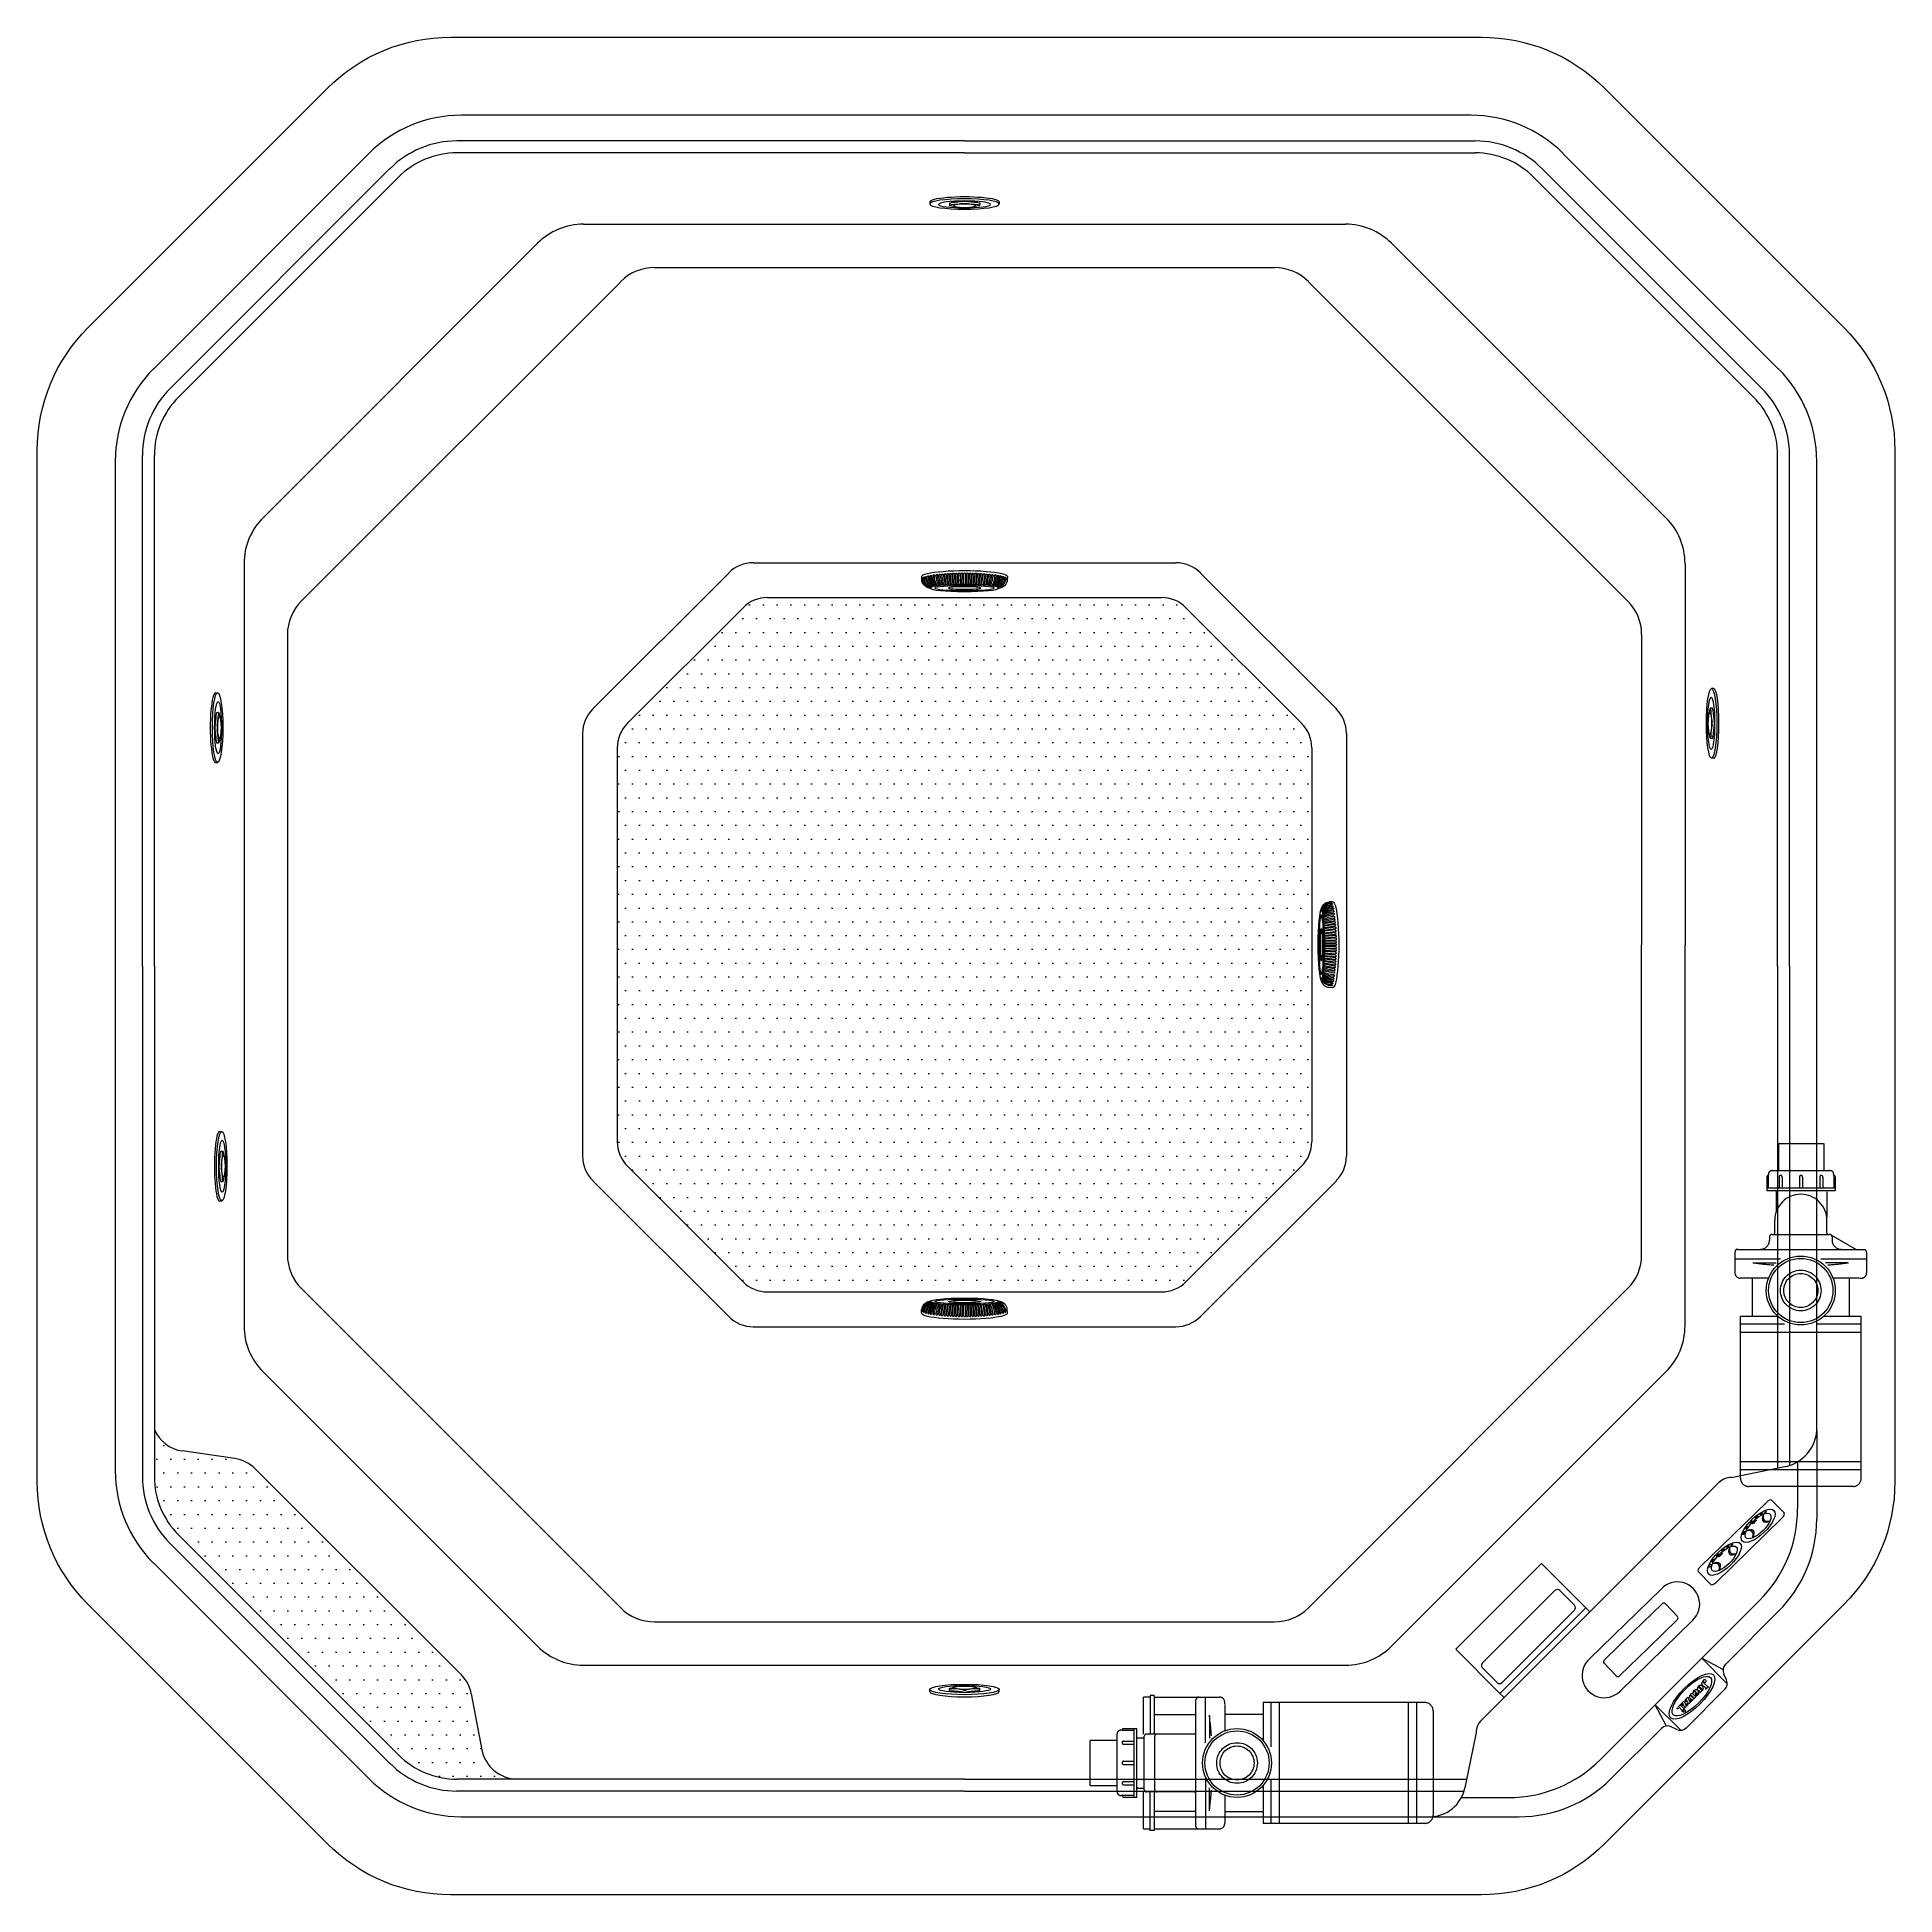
# Model space of a CAD drawing. Header units: millimetres. Extents: x -1154.73 to -1152.59, y 2260.96 to 2263.1.
import ezdxf
from ezdxf.enums import TextEntityAlignment as Align

# ---------------------------------------------------------------- set-up
doc = ezdxf.new("R2010")
doc.units = ezdxf.units.MM
doc.header["$LTSCALE"] = 10
doc.linetypes.add('HIDDEN', pattern=[0.375, 0.25, -0.125])
for name, color, linetype in [('dim2', 1, 'Continuous'), ('jacuzzi', 1, 'Continuous'), ('LCOTA02', 1, 'Continuous')]:
    doc.layers.add(name, color=color, linetype=linetype)
doc.styles.add('ROMANS', font='romans', dxfattribs={"height": 4})

# ---------------------------------------------------------------- blocks, each defined once
blk = doc.blocks.new('*E6')
at = {"layer": 'LCOTA02'}
for centre, start_param, end_param in [((14.6, 54.8), 6.283185, 7.661464), ((14.6, 25.2), 1.763314, 3.141593)]:
    blk.add_ellipse(centre, major_axis=(0, 2.68), ratio=0.3, start_param=start_param, end_param=end_param, dxfattribs=at)
blk = doc.blocks.new('*E5')
at = {"layer": 'LCOTA02'}
for centre, start_param, end_param in [((14.6, 54.8), 6.283185, 7.661464), ((14.6, 25.2), 1.763314, 3.141593)]:
    blk.add_ellipse(centre, major_axis=(0, 2.68), ratio=0.3, start_param=start_param, end_param=end_param, dxfattribs=at)
blk = doc.blocks.new('*E4')
at = {"layer": 'LCOTA02'}
for centre, start_param, end_param in [((14.6, 54.8), 6.283185, 7.661464), ((14.6, 25.2), 1.763314, 3.141593)]:
    blk.add_ellipse(centre, major_axis=(0, 2.68), ratio=0.3, start_param=start_param, end_param=end_param, dxfattribs=at)
blk = doc.blocks.new('*E3')
at = {"layer": 'LCOTA02'}
for centre, start_param, end_param in [((14.6, 54.8), 6.283185, 7.661464), ((14.6, 25.2), 1.763314, 3.141593)]:
    blk.add_ellipse(centre, major_axis=(0, 2.68), ratio=0.3, start_param=start_param, end_param=end_param, dxfattribs=at)
blk = doc.blocks.new('*E2')
at = {"layer": 'LCOTA02'}
for centre, start_param, end_param in [((14.6, 54.8), 6.283185, 7.661464), ((14.6, 25.2), 1.763314, 3.141593)]:
    blk.add_ellipse(centre, major_axis=(0, 2.68), ratio=0.3, start_param=start_param, end_param=end_param, dxfattribs=at)

msp = doc.modelspace()

# ---------------------------------------------------------------- hatches: boundary and pattern name
at = {"layer": 'dim2'}
h = msp.add_hatch(dxfattribs=at)
h.set_pattern_fill('DOTS', color=256, scale=0.01, style=0)
h.paths.add_polyline_path([(-1153.8854, 2261.6499, -0.198912), (-1153.9137, 2261.6616), (-1154.0468, 2261.7947, -0.198912), (-1154.0585, 2261.823), (-1154.0585, 2262.2767, -0.198912), (-1154.0468, 2262.305), (-1153.9137, 2262.4381, -0.198912), (-1153.8854, 2262.4499), (-1153.4317, 2262.4499, -0.198912), (-1153.4034, 2262.4381), (-1153.2702, 2262.305, -0.198912), (-1153.2585, 2262.2767), (-1153.2585, 2261.823, -0.198912), (-1153.2702, 2261.7947), (-1153.4034, 2261.6616, -0.198912), (-1153.4317, 2261.6499)])
h = msp.add_hatch(dxfattribs=at)
h.set_pattern_fill('DOTS', color=256, scale=0.01, style=0)
h.paths.add_polyline_path([(-1154.4755, 2261.4462, 0.161757), (-1154.4989, 2261.4579), (-1154.5596, 2261.4667, -0.260397), (-1154.5918, 2261.4913), (-1154.5918, 2261.4372, 0.198876), (-1154.5639, 2261.37), (-1154.3106, 2261.1166, 0.198948), (-1154.2433, 2261.0887), (-1154.1737, 2261.0887, -0.360656), (-1154.2145, 2261.1226), (-1154.2267, 2261.1871, 0.150917), (-1154.2381, 2261.2088)])

# ---------------------------------------------------------------- linework, layer by layer
at = {"layer": 'jacuzzi'}
for p, q in [((-1153.0751, 2263.0054), (-1154.2385, 2263.0054)), ((-1153.6585, 2262.9759), (-1154.2433, 2262.9759)), ((-1153.6585, 2262.9759), (-1153.0703, 2262.9759)), ((-1154.5929, 2262.7131), (-1154.3446, 2262.9615)), ((-1154.5737, 2262.6906), (-1154.3204, 2262.944)), ((-1153.6585, 2262.9621), (-1154.2433, 2262.9621)), ((-1153.6585, 2262.9621), (-1153.0703, 2262.9621)), ((-1152.7399, 2262.6906), (-1152.9933, 2262.944)), ((-1152.7207, 2262.7131), (-1152.9691, 2262.9615)), ((-1154.5639, 2262.6808), (-1154.3106, 2262.9342)), ((-1152.7497, 2262.6808), (-1153.0031, 2262.9342)), ((-1153.6985, 2262.9057), (-1153.6985, 2262.9032)), ((-1153.676, 2262.9044), (-1153.676, 2262.9019)), ((-1153.641, 2262.9044), (-1153.641, 2262.9017)), ((-1153.6185, 2262.9057), (-1153.6185, 2262.9032)), ((-1154.0974, 2262.8799), (-1153.2196, 2262.8799)), ((-1154.4665, 2262.5418), (-1154.1505, 2262.8579)), ((-1153.1665, 2262.8579), (-1152.8505, 2262.5418)), ((-1154.0157, 2262.8299), (-1153.3013, 2262.8299)), ((-1154.4224, 2262.446), (-1154.0546, 2262.8137)), ((-1153.2624, 2262.8137), (-1152.8946, 2262.446)), ((-1154.6368, 2262.6071), (-1154.6368, 2261.4437)), ((-1154.6056, 2262.0254), (-1154.6056, 2262.6136)), ((-1154.5918, 2262.0254), (-1154.5918, 2262.6136)), ((-1152.7219, 2262.0254), (-1152.7219, 2262.6136)), ((-1152.708, 2262.0254), (-1152.708, 2262.6136)), ((-1152.6768, 2261.4898), (-1152.6768, 2262.6071)), ((-1154.4885, 2262.4888), (-1154.4885, 2261.6109)), ((-1154.0868, 2262.3216), (-1153.9302, 2262.4781)), ((-1153.9019, 2262.4899), (-1153.4151, 2262.4899)), ((-1153.7079, 2262.4741), (-1153.7079, 2262.4699)), ((-1153.7079, 2262.4741), (-1153.7079, 2262.4699)), ((-1153.6851, 2262.4762), (-1153.6827, 2262.4641)), ((-1153.6832, 2262.4764), (-1153.6808, 2262.4642)), ((-1153.6819, 2262.4765), (-1153.6798, 2262.4643)), ((-1153.68, 2262.4766), (-1153.6779, 2262.4644)), ((-1153.6787, 2262.4767), (-1153.6769, 2262.4644)), ((-1153.6768, 2262.4769), (-1153.675, 2262.4645)), ((-1153.6755, 2262.477), (-1153.674, 2262.4646)), ((-1153.6736, 2262.4771), (-1153.6721, 2262.4647)), ((-1153.6723, 2262.4772), (-1153.6711, 2262.4647)), ((-1153.6704, 2262.4773), (-1153.6691, 2262.4648)), ((-1153.6691, 2262.4773), (-1153.6682, 2262.4648)), ((-1153.6672, 2262.4774), (-1153.6662, 2262.4648)), ((-1153.6659, 2262.4774), (-1153.6653, 2262.4649)), ((-1153.664, 2262.4775), (-1153.6633, 2262.4649)), ((-1153.6627, 2262.4775), (-1153.6624, 2262.4649)), ((-1153.6608, 2262.4775), (-1153.6604, 2262.4649)), ((-1153.6595, 2262.4775), (-1153.6595, 2262.4649)), ((-1153.6575, 2262.4775), (-1153.6575, 2262.4649)), ((-1153.6563, 2262.4775), (-1153.6566, 2262.4649)), ((-1153.6543, 2262.4775), (-1153.6546, 2262.4649)), ((-1153.6531, 2262.4775), (-1153.6537, 2262.4649)), ((-1153.6511, 2262.4774), (-1153.6517, 2262.4649)), ((-1153.6499, 2262.4774), (-1153.6508, 2262.4648)), ((-1153.6479, 2262.4773), (-1153.6488, 2262.4648)), ((-1153.6466, 2262.4773), (-1153.6479, 2262.4648)), ((-1153.6447, 2262.4772), (-1153.6459, 2262.4647)), ((-1153.6434, 2262.4771), (-1153.645, 2262.4647)), ((-1153.6415, 2262.477), (-1153.643, 2262.4646)), ((-1153.6402, 2262.4769), (-1153.6421, 2262.4645)), ((-1153.6383, 2262.4767), (-1153.6401, 2262.4644)), ((-1153.637, 2262.4766), (-1153.6392, 2262.4644)), ((-1153.6351, 2262.4765), (-1153.6372, 2262.4643)), ((-1153.6338, 2262.4764), (-1153.6363, 2262.4642)), ((-1153.632, 2262.4762), (-1153.6343, 2262.4641)), ((-1153.6091, 2262.4741), (-1153.6092, 2262.4699)), ((-1153.3868, 2262.4781), (-1153.2302, 2262.3216)), ((-1152.8285, 2262.4888), (-1152.8285, 2262.0499)), ((-1154.0468, 2262.305), (-1153.9137, 2262.4381)), ((-1153.8854, 2262.4499), (-1153.4317, 2262.4499)), ((-1153.4034, 2262.4381), (-1153.2702, 2262.305)), ((-1154.4385, 2262.4071), (-1154.4385, 2261.6926)), ((-1152.8785, 2262.4071), (-1152.8785, 2262.0499)), ((-1152.7954, 2262.3449), (-1152.7979, 2262.3449)), ((-1154.5214, 2262.34), (-1154.5189, 2262.34)), ((-1154.5201, 2262.3175), (-1154.5176, 2262.3175)), ((-1152.7967, 2262.3223), (-1152.7995, 2262.3223)), ((-1154.5201, 2262.2825), (-1154.5174, 2262.2825)), ((-1154.0985, 2262.2933), (-1154.0985, 2261.8064)), ((-1153.2185, 2262.2933), (-1153.2185, 2261.8064)), ((-1152.7967, 2262.2874), (-1152.7992, 2262.2874)), ((-1154.5214, 2262.26), (-1154.5189, 2262.26)), ((-1154.0585, 2262.2767), (-1154.0585, 2261.823)), ((-1153.2585, 2262.2767), (-1153.2585, 2261.823)), ((-1152.7954, 2262.2649), (-1152.7979, 2262.2649)), ((-1153.2343, 2262.0993), (-1153.2385, 2262.0992)), ((-1153.2343, 2262.0993), (-1153.2385, 2262.0992)), ((-1153.2322, 2262.0764), (-1153.2443, 2262.0741)), ((-1153.232, 2262.0745), (-1153.2442, 2262.0721)), ((-1153.2319, 2262.0732), (-1153.2441, 2262.0712)), ((-1153.2317, 2262.0713), (-1153.244, 2262.0692)), ((-1153.2316, 2262.0701), (-1153.2439, 2262.0683)), ((-1153.2315, 2262.0681), (-1153.2438, 2262.0663)), ((-1153.2314, 2262.0669), (-1153.2438, 2262.0654)), ((-1153.2313, 2262.0649), (-1153.2437, 2262.0634)), ((-1153.2312, 2262.0637), (-1153.2437, 2262.0625)), ((-1153.2311, 2262.0617), (-1153.2436, 2262.0605)), ((-1153.2311, 2262.0605), (-1153.2436, 2262.0595)), ((-1153.231, 2262.0585), (-1153.2435, 2262.0576)), ((-1153.231, 2262.0573), (-1153.2435, 2262.0566)), ((-1153.2309, 2262.0553), (-1153.2435, 2262.0547)), ((-1153.2309, 2262.0541), (-1153.2435, 2262.0537)), ((-1153.2309, 2262.0521), (-1153.2435, 2262.0518)), ((-1153.2309, 2262.0476), (-1153.2435, 2262.0479)), ((-1153.2309, 2262.0457), (-1153.2435, 2262.046)), ((-1153.2309, 2262.0444), (-1153.2435, 2262.045)), ((-1153.2308, 2262.0508), (-1153.2434, 2262.0508)), ((-1153.2308, 2262.0489), (-1153.2434, 2262.0489)), ((-1152.8785, 2261.6926), (-1152.8785, 2262.0499)), ((-1152.8285, 2261.6109), (-1152.8285, 2262.0499)), ((-1154.6056, 2262.0254), (-1154.6056, 2261.4372)), ((-1154.5918, 2262.0254), (-1154.5918, 2261.4372)), ((-1153.2322, 2262.0233), (-1153.2443, 2262.0257)), ((-1153.232, 2262.0252), (-1153.2442, 2262.0276)), ((-1153.2319, 2262.0265), (-1153.2441, 2262.0286)), ((-1153.2317, 2262.0284), (-1153.244, 2262.0305)), ((-1153.2316, 2262.0297), (-1153.2439, 2262.0315)), ((-1153.2314, 2262.0329), (-1153.2438, 2262.0344)), ((-1153.2315, 2262.0316), (-1153.2438, 2262.0334)), ((-1153.2312, 2262.036), (-1153.2437, 2262.0373)), ((-1153.2313, 2262.0348), (-1153.2437, 2262.0363)), ((-1153.2311, 2262.0392), (-1153.2436, 2262.0402)), ((-1153.2311, 2262.038), (-1153.2436, 2262.0392)), ((-1153.231, 2262.0425), (-1153.2435, 2262.0431)), ((-1153.231, 2262.0412), (-1153.2435, 2262.0421)), ((-1152.7219, 2262.0254), (-1152.7219, 2261.447)), ((-1152.708, 2262.0254), (-1152.708, 2261.4498)), ((-1153.2343, 2262.0004), (-1153.2385, 2262.0005)), ((-1154.5167, 2261.8347), (-1154.5142, 2261.8347)), ((-1154.5154, 2261.8122), (-1154.5129, 2261.8122)), ((-1154.0468, 2261.7947), (-1153.9137, 2261.6616)), ((-1153.4034, 2261.6616), (-1153.2702, 2261.7947)), ((-1154.5154, 2261.7772), (-1154.5127, 2261.7772)), ((-1154.0868, 2261.7781), (-1153.9302, 2261.6216)), ((-1153.3868, 2261.6216), (-1153.2302, 2261.7781)), ((-1154.5167, 2261.7547), (-1154.5142, 2261.7547)), ((-1154.0546, 2261.286), (-1154.4224, 2261.6537)), ((-1154.0546, 2261.286), (-1154.4224, 2261.6537)), ((-1153.8854, 2261.6499), (-1153.4317, 2261.6499)), ((-1153.2624, 2261.286), (-1152.8946, 2261.6537)), ((-1153.7079, 2261.6256), (-1153.7079, 2261.6298)), ((-1153.7079, 2261.6256), (-1153.7079, 2261.6298)), ((-1153.6851, 2261.6235), (-1153.6827, 2261.6356)), ((-1153.6832, 2261.6233), (-1153.6808, 2261.6355)), ((-1153.6819, 2261.6232), (-1153.6798, 2261.6354)), ((-1153.68, 2261.6231), (-1153.6779, 2261.6353)), ((-1153.6787, 2261.623), (-1153.6769, 2261.6353)), ((-1153.6768, 2261.6228), (-1153.675, 2261.6352)), ((-1153.6755, 2261.6227), (-1153.674, 2261.6351)), ((-1153.6736, 2261.6226), (-1153.6721, 2261.635)), ((-1153.6723, 2261.6225), (-1153.6711, 2261.635)), ((-1153.6704, 2261.6224), (-1153.6691, 2261.6349)), ((-1153.6691, 2261.6224), (-1153.6682, 2261.6349)), ((-1153.6672, 2261.6223), (-1153.6662, 2261.6349)), ((-1153.6659, 2261.6223), (-1153.6653, 2261.6348)), ((-1153.664, 2261.6222), (-1153.6633, 2261.6348)), ((-1153.6627, 2261.6222), (-1153.6624, 2261.6348)), ((-1153.6608, 2261.6222), (-1153.6604, 2261.6348)), ((-1153.6595, 2261.6222), (-1153.6595, 2261.6348)), ((-1153.6575, 2261.6222), (-1153.6575, 2261.6348)), ((-1153.6563, 2261.6222), (-1153.6566, 2261.6348)), ((-1153.6543, 2261.6222), (-1153.6546, 2261.6348)), ((-1153.6531, 2261.6222), (-1153.6537, 2261.6348)), ((-1153.6511, 2261.6223), (-1153.6517, 2261.6348)), ((-1153.6499, 2261.6223), (-1153.6508, 2261.6349)), ((-1153.6479, 2261.6224), (-1153.6488, 2261.6349)), ((-1153.6466, 2261.6224), (-1153.6479, 2261.6349)), ((-1153.6447, 2261.6225), (-1153.6459, 2261.635)), ((-1153.6434, 2261.6226), (-1153.645, 2261.635)), ((-1153.6415, 2261.6227), (-1153.643, 2261.6351)), ((-1153.6402, 2261.6228), (-1153.6421, 2261.6352)), ((-1153.6383, 2261.623), (-1153.6401, 2261.6353)), ((-1153.637, 2261.6231), (-1153.6392, 2261.6353)), ((-1153.6351, 2261.6232), (-1153.6372, 2261.6354)), ((-1153.6338, 2261.6233), (-1153.6363, 2261.6355)), ((-1153.632, 2261.6235), (-1153.6343, 2261.6356)), ((-1153.6091, 2261.6256), (-1153.6092, 2261.6298)), ((-1153.9019, 2261.6099), (-1153.4151, 2261.6099)), ((-1154.1505, 2261.2418), (-1154.4665, 2261.5579)), ((-1153.1665, 2261.2418), (-1152.8505, 2261.5579)), ((-1152.6768, 2261.4898), (-1152.6768, 2261.3882)), ((-1154.4989, 2261.4579), (-1154.5596, 2261.4667)), ((-1154.2381, 2261.2088), (-1154.4755, 2261.4462)), ((-1152.7754, 2261.4362), (-1152.7118, 2261.4491)), ((-1152.6988, 2261.4544), (-1152.6988, 2261.4005)), ((-1152.7894, 2261.4304), (-1152.9264, 2261.2934)), ((-1152.8109, 2261.3333), (-1152.7343, 2261.4079)), ((-1152.7141, 2261.395), (-1152.7289, 2261.4101)), ((-1152.7165, 2261.3896), (-1152.7931, 2261.315)), ((-1154.5737, 2261.3602), (-1154.3204, 2261.1068)), ((-1154.5639, 2261.37), (-1154.3106, 2261.1166)), ((-1154.5929, 2261.3377), (-1154.3446, 2261.0893)), ((-1153.0926, 2261.2383), (-1152.9937, 2261.3371)), ((-1152.9428, 2261.2862), (-1152.9937, 2261.3371)), ((-1152.8133, 2261.328), (-1152.7986, 2261.3128)), ((-1153.0619, 2261.2225), (-1152.9784, 2261.3059)), ((-1152.9559, 2261.289), (-1152.9728, 2261.3059)), ((-1152.9386, 2261.2272), (-1152.8559, 2261.3077)), ((-1153.0634, 2261.1564), (-1152.9264, 2261.2934)), ((-1153.0417, 2261.1873), (-1152.9428, 2261.2862)), ((-1153.0417, 2261.1873), (-1152.9428, 2261.2862)), ((-1153.0393, 2261.1999), (-1152.9559, 2261.2834)), ((-1152.9385, 2261.2819), (-1152.9428, 2261.2862)), ((-1152.7427, 2261.2945), (-1152.9259, 2261.1113)), ((-1152.8883, 2261.2582), (-1152.8549, 2261.2907)), ((-1152.8512, 2261.2906), (-1152.8372, 2261.2762)), ((-1152.7819, 2261.2209), (-1152.7207, 2261.2821)), ((-1154.0157, 2261.2699), (-1153.6585, 2261.2699)), ((-1154.0157, 2261.2699), (-1153.3013, 2261.2699)), ((-1152.8883, 2261.2582), (-1152.9216, 2261.2258)), ((-1152.9037, 2261.1897), (-1152.8194, 2261.2718)), ((-1152.8706, 2261.2401), (-1152.8373, 2261.2725)), ((-1153.0417, 2261.1873), (-1153.0926, 2261.2383)), ((-1152.8706, 2261.2401), (-1152.9039, 2261.2076)), ((-1154.0974, 2261.2199), (-1153.2196, 2261.2199)), ((-1154.0847, 2261.2199), (-1153.6585, 2261.2199)), ((-1153.045, 2261.1999), (-1153.0619, 2261.2168)), ((-1152.9216, 2261.2221), (-1152.9077, 2261.2077)), ((-1152.78, 2261.1986), (-1152.8093, 2261.2279)), ((-1152.7848, 2261.215), (-1152.8093, 2261.2279)), ((-1152.7809, 2261.203), (-1152.7839, 2261.2097)), ((-1153.6985, 2261.1895), (-1153.6985, 2261.192)), ((-1153.676, 2261.1907), (-1153.676, 2261.1932)), ((-1153.641, 2261.1907), (-1153.641, 2261.1935)), ((-1153.6185, 2261.1895), (-1153.6185, 2261.192)), ((-1152.7829, 2261.1918), (-1152.8266, 2261.148)), ((-1152.8193, 2261.1886), (-1152.819, 2261.1883)), ((-1152.8193, 2261.1886), (-1152.819, 2261.1883)), ((-1152.8171, 2261.19), (-1152.8142, 2261.1872)), ((-1152.8171, 2261.19), (-1152.8142, 2261.1872)), ((-1152.8111, 2261.1893), (-1152.8148, 2261.1929)), ((-1152.8111, 2261.1893), (-1152.8148, 2261.1929)), ((-1152.8134, 2261.1948), (-1152.8137, 2261.1951)), ((-1152.8134, 2261.1948), (-1152.8137, 2261.1951)), ((-1152.8114, 2261.1888), (-1152.8111, 2261.1891)), ((-1152.8114, 2261.1888), (-1152.8111, 2261.1891)), ((-1152.8113, 2261.1885), (-1152.8114, 2261.1886)), ((-1152.8113, 2261.1885), (-1152.8114, 2261.1886)), ((-1152.8091, 2261.1905), (-1152.8111, 2261.1885)), ((-1152.8091, 2261.1905), (-1152.8111, 2261.1885)), ((-1152.8043, 2261.193), (-1152.8096, 2261.1982)), ((-1152.8043, 2261.193), (-1152.8096, 2261.1982)), ((-1152.8091, 2261.1907), (-1152.8091, 2261.1907)), ((-1152.8091, 2261.1907), (-1152.8091, 2261.1907)), ((-1152.8079, 2261.2008), (-1152.8023, 2261.1952)), ((-1152.8079, 2261.2008), (-1152.8023, 2261.1952)), ((-1152.8047, 2261.1926), (-1152.8043, 2261.193)), ((-1152.8047, 2261.1926), (-1152.8043, 2261.193)), ((-1152.8046, 2261.1923), (-1152.8047, 2261.1924)), ((-1152.8046, 2261.1923), (-1152.8047, 2261.1924)), ((-1152.8016, 2261.195), (-1152.8044, 2261.1923)), ((-1152.8016, 2261.195), (-1152.8044, 2261.1923)), ((-1152.8021, 2261.1952), (-1152.802, 2261.1953)), ((-1152.8021, 2261.1952), (-1152.802, 2261.1953)), ((-1152.8018, 2261.1953), (-1152.8016, 2261.1952)), ((-1152.8018, 2261.1953), (-1152.8016, 2261.1952)), ((-1154.2267, 2261.1871), (-1154.2145, 2261.1226)), ((-1153.0374, 2261.183), (-1153.0417, 2261.1873)), ((-1152.8335, 2261.1451), (-1152.8628, 2261.1744)), ((-1152.8498, 2261.1499), (-1152.8628, 2261.1744)), ((-1152.834, 2261.1744), (-1152.8364, 2261.172)), ((-1152.8364, 2261.1719), (-1152.8363, 2261.1718)), ((-1152.8339, 2261.1744), (-1152.8338, 2261.1743)), ((-1152.8297, 2261.1787), (-1152.8331, 2261.1753)), ((-1152.8331, 2261.1752), (-1152.8315, 2261.1735)), ((-1152.8314, 2261.1763), (-1152.8289, 2261.1707)), ((-1152.8311, 2261.1738), (-1152.8314, 2261.1735)), ((-1152.8296, 2261.1786), (-1152.8271, 2261.1731)), ((-1152.8253, 2261.183), (-1152.8288, 2261.1796)), ((-1152.8253, 2261.183), (-1152.8288, 2261.1796)), ((-1152.8288, 2261.1795), (-1152.8271, 2261.1779)), ((-1152.8253, 2261.1742), (-1152.8288, 2261.1707)), ((-1152.8271, 2261.1806), (-1152.8246, 2261.175)), ((-1152.8268, 2261.1781), (-1152.827, 2261.1779)), ((-1152.8267, 2261.1757), (-1152.8269, 2261.1755)), ((-1152.8253, 2261.1743), (-1152.8266, 2261.1757)), ((-1152.8252, 2261.183), (-1152.8228, 2261.1775)), ((-1152.8209, 2261.1786), (-1152.8245, 2261.175)), ((-1152.8224, 2261.18), (-1152.8226, 2261.1799)), ((-1152.8224, 2261.18), (-1152.8226, 2261.1799)), ((-1152.8209, 2261.1787), (-1152.8223, 2261.18)), ((-1152.8184, 2261.1811), (-1152.82, 2261.1795)), ((-1152.8184, 2261.1811), (-1152.82, 2261.1795)), ((-1152.8164, 2261.1839), (-1152.8195, 2261.187)), ((-1152.8164, 2261.1839), (-1152.8195, 2261.187)), ((-1152.8158, 2261.1838), (-1152.8177, 2261.1818)), ((-1152.8158, 2261.1838), (-1152.8177, 2261.1818)), ((-1152.8161, 2261.1841), (-1152.8163, 2261.1839)), ((-1152.8161, 2261.1841), (-1152.8163, 2261.1839)), ((-1152.816, 2261.1841), (-1152.8158, 2261.1839)), ((-1152.816, 2261.1841), (-1152.8158, 2261.1839)), ((-1152.9135, 2261.0893), (-1152.8558, 2261.147)), ((-1152.8378, 2261.146), (-1152.8446, 2261.1491)), ((-1153.0692, 2261.1423), (-1153.0821, 2261.0787)), ((-1153.6585, 2261.0887), (-1154.2433, 2261.0887)), ((-1153.6585, 2261.0887), (-1153.0801, 2261.0887)), ((-1153.6585, 2261.0749), (-1154.2433, 2261.0749)), ((-1153.6585, 2261.0749), (-1153.083, 2261.0749)), ((-1153.0861, 2261.0674), (-1153.0319, 2261.0674)), ((-1154.2385, 2261.0454), (-1153.1228, 2261.0454)), ((-1153.1228, 2261.0454), (-1153.0196, 2261.0454))]:
    msp.add_line(p, q, dxfattribs=at)
at = {"layer": 'jacuzzi', "linetype": 'HIDDEN'}
for p, q in [((-1152.7211, 2261.8208), (-1152.7211, 2261.7898)), ((-1152.7211, 2261.8208), (-1152.6729, 2261.8208)), ((-1152.721, 2261.8208), (-1152.721, 2261.7898)), ((-1152.721, 2261.8208), (-1152.6691, 2261.8208)), ((-1152.6765, 2261.8208), (-1152.6729, 2261.8208)), ((-1152.6729, 2261.8208), (-1152.6692, 2261.8208)), ((-1152.6686, 2261.8208), (-1152.6686, 2261.7898)), ((-1152.7281, 2261.7898), (-1152.6617, 2261.7898)), ((-1152.728, 2261.7898), (-1152.6617, 2261.7898)), ((-1152.7343, 2261.7699), (-1152.6554, 2261.7699)), ((-1152.7343, 2261.7669), (-1152.6554, 2261.7669)), ((-1152.7325, 2261.7699), (-1152.7325, 2261.7853)), ((-1152.7238, 2261.7662), (-1152.7238, 2261.7657)), ((-1152.6572, 2261.7841), (-1152.6572, 2261.7853)), ((-1152.6572, 2261.7841), (-1152.6572, 2261.7853)), ((-1152.6572, 2261.7841), (-1152.6572, 2261.7699)), ((-1152.7237, 2261.7654), (-1152.7237, 2261.7417)), ((-1152.6653, 2261.7654), (-1152.6653, 2261.7362)), ((-1152.7252, 2261.7177), (-1152.7252, 2261.7325)), ((-1152.6651, 2261.7177), (-1152.6651, 2261.7325)), ((-1152.7311, 2261.7134), (-1152.7311, 2261.709)), ((-1152.7283, 2261.7162), (-1152.662, 2261.7162)), ((-1152.6606, 2261.7159), (-1152.6306, 2261.6986)), ((-1152.6592, 2261.7134), (-1152.6592, 2261.7095)), ((-1152.771, 2261.6957), (-1152.771, 2261.6872)), ((-1152.771, 2261.6886), (-1152.771, 2261.6718)), ((-1152.771, 2261.6886), (-1152.771, 2261.6718)), ((-1152.771, 2261.6879), (-1152.7185, 2261.6879)), ((-1152.7681, 2261.699), (-1152.6222, 2261.699)), ((-1152.7492, 2261.6835), (-1152.7236, 2261.6835)), ((-1152.6719, 2261.6879), (-1152.6193, 2261.6879)), ((-1152.6412, 2261.6835), (-1152.6668, 2261.6835)), ((-1152.6193, 2261.6957), (-1152.6193, 2261.6716)), ((-1152.7628, 2261.6658), (-1152.765, 2261.6658)), ((-1152.7628, 2261.6658), (-1152.765, 2261.6658)), ((-1152.7512, 2261.6658), (-1152.7512, 2261.6217)), ((-1152.6392, 2261.6217), (-1152.6392, 2261.6658)), ((-1152.6275, 2261.6658), (-1152.6253, 2261.6658)), ((-1152.6275, 2261.6658), (-1152.6253, 2261.6658)), ((-1152.7648, 2261.4354), (-1152.7648, 2261.6217)), ((-1152.7213, 2261.6217), (-1152.7648, 2261.6217)), ((-1152.7512, 2261.6217), (-1152.7648, 2261.6217)), ((-1152.6255, 2261.6217), (-1152.6692, 2261.6217)), ((-1152.6275, 2261.6217), (-1152.6633, 2261.6217)), ((-1152.6255, 2261.6217), (-1152.6633, 2261.6217)), ((-1152.6275, 2261.6217), (-1152.6633, 2261.6217)), ((-1152.6255, 2261.4354), (-1152.6255, 2261.6217)), ((-1152.7139, 2261.6127), (-1152.7648, 2261.6127)), ((-1152.6255, 2261.6031), (-1152.7648, 2261.6031)), ((-1152.6255, 2261.6127), (-1152.6766, 2261.6127)), ((-1152.6255, 2261.4544), (-1152.7648, 2261.4544)), ((-1152.6255, 2261.4449), (-1152.7648, 2261.4449)), ((-1152.635, 2261.4258), (-1152.7552, 2261.4258)), ((-1153.4524, 2261.1406), (-1153.4524, 2261.1832)), ((-1153.4448, 2261.1832), (-1153.4524, 2261.1832)), ((-1153.4448, 2261.1851), (-1153.4448, 2261.1406)), ((-1153.44, 2261.1851), (-1153.4448, 2261.1851)), ((-1153.44, 2261.1851), (-1153.44, 2261.1406)), ((-1153.44, 2261.1832), (-1153.3646, 2261.1832)), ((-1153.392, 2261.0343), (-1153.392, 2261.1803)), ((-1153.3809, 2261.1306), (-1153.3809, 2261.1832)), ((-1153.3587, 2261.175), (-1153.3587, 2261.1772)), ((-1153.3587, 2261.175), (-1153.3587, 2261.1772)), ((-1153.1283, 2261.177), (-1153.3146, 2261.177)), ((-1153.3146, 2261.177), (-1153.3146, 2261.1333)), ((-1153.3146, 2261.177), (-1153.3146, 2261.1392)), ((-1153.3146, 2261.1749), (-1153.3146, 2261.1392)), ((-1153.3146, 2261.1749), (-1153.3146, 2261.1392)), ((-1153.3056, 2261.177), (-1153.3056, 2261.1259)), ((-1153.2961, 2261.177), (-1153.2961, 2261.0377)), ((-1153.1474, 2261.177), (-1153.1474, 2261.0377)), ((-1153.1379, 2261.177), (-1153.1379, 2261.0377)), ((-1153.1188, 2261.1674), (-1153.1188, 2261.0473)), ((-1153.4629, 2261.068), (-1153.4629, 2261.1469)), ((-1153.4599, 2261.068), (-1153.4599, 2261.1469)), ((-1153.44, 2261.163), (-1153.392, 2261.163)), ((-1153.3764, 2261.1613), (-1153.3764, 2261.1357)), ((-1153.3146, 2261.1632), (-1153.3587, 2261.1632)), ((-1153.5138, 2261.1337), (-1153.4828, 2261.1337)), ((-1153.5138, 2261.1295), (-1153.5138, 2261.1332)), ((-1153.5138, 2261.0813), (-1153.5138, 2261.1332)), ((-1153.5138, 2261.1258), (-1153.5138, 2261.1295)), ((-1153.5138, 2261.0813), (-1153.5138, 2261.1295)), ((-1153.4828, 2261.0743), (-1153.4828, 2261.1406)), ((-1153.4828, 2261.0743), (-1153.4828, 2261.1406)), ((-1153.477, 2261.1451), (-1153.4783, 2261.1451)), ((-1153.477, 2261.1451), (-1153.4783, 2261.1451)), ((-1153.477, 2261.1451), (-1153.4629, 2261.1451)), ((-1153.4599, 2261.1364), (-1153.4524, 2261.1364)), ((-1153.4514, 2261.0764), (-1153.4514, 2261.1382)), ((-1153.3943, 2261.1406), (-1153.449, 2261.1406)), ((-1153.4394, 2261.0764), (-1153.4394, 2261.1382)), ((-1153.5138, 2261.0813), (-1153.4828, 2261.0813)), ((-1153.5138, 2261.0813), (-1153.4828, 2261.0813)), ((-1153.3806, 2261.0315), (-1153.3806, 2261.0906)), ((-1153.3146, 2261.0812), (-1153.3146, 2261.0377)), ((-1153.3056, 2261.0886), (-1153.3056, 2261.0377)), ((-1153.4629, 2261.0698), (-1153.4783, 2261.0698)), ((-1153.4599, 2261.0784), (-1153.4524, 2261.0784)), ((-1153.4592, 2261.0785), (-1153.4587, 2261.0785)), ((-1153.4524, 2261.0315), (-1153.4524, 2261.0741)), ((-1153.3943, 2261.074), (-1153.449, 2261.074)), ((-1153.445, 2261.074), (-1153.445, 2261.0296)), ((-1153.4402, 2261.074), (-1153.4402, 2261.0296)), ((-1153.3764, 2261.0533), (-1153.3764, 2261.0788)), ((-1153.4402, 2261.0517), (-1153.392, 2261.0517)), ((-1153.3587, 2261.0513), (-1153.3146, 2261.0513)), ((-1153.3587, 2261.0396), (-1153.3587, 2261.0375)), ((-1153.3587, 2261.0396), (-1153.3587, 2261.0375)), ((-1153.3146, 2261.0513), (-1153.3146, 2261.0377)), ((-1153.4524, 2261.0315), (-1153.445, 2261.0315)), ((-1153.4402, 2261.0296), (-1153.445, 2261.0296)), ((-1153.4402, 2261.0315), (-1153.3648, 2261.0315)), ((-1153.3891, 2261.0315), (-1153.3806, 2261.0315)), ((-1153.3887, 2261.0315), (-1153.3801, 2261.0315)), ((-1153.3815, 2261.0315), (-1153.3648, 2261.0315)), ((-1153.1283, 2261.0377), (-1153.3146, 2261.0377))]:
    msp.add_line(p, q, dxfattribs=at)
at = {"layer": 'jacuzzi', "color": 3}
msp.add_lwpolyline([(-1154.6682, 2261.29, -0.198912), (-1154.7268, 2261.4314), (-1154.7268, 2262.6194, -0.198912), (-1154.6682, 2262.7608), (-1154.3922, 2263.0368, -0.198912), (-1154.2508, 2263.0954), (-1153.0628, 2263.0954, -0.198912), (-1152.9214, 2263.0368), (-1152.6454, 2262.7608, -0.198912), (-1152.5868, 2262.6194), (-1152.5868, 2261.4314, -0.198912), (-1152.6454, 2261.29), (-1152.9214, 2261.014, -0.198912), (-1153.0628, 2260.9554), (-1154.2508, 2260.9554, -0.198912), (-1154.3922, 2261.014)], format="xyb", close=True, dxfattribs=at)
at = {"layer": 'jacuzzi', "linetype": 'HIDDEN'}
for points in [[(-1152.7343, 2261.7823), (-1152.7343, 2261.7669)], [(-1152.7202, 2261.7823), (-1152.7202, 2261.7699)], [(-1152.7166, 2261.7823), (-1152.7166, 2261.7699)], [(-1152.6967, 2261.7823), (-1152.6967, 2261.7699)], [(-1152.6931, 2261.7823), (-1152.6931, 2261.7699)], [(-1152.6734, 2261.7823), (-1152.6734, 2261.7699)], [(-1152.6698, 2261.7823), (-1152.6698, 2261.7699)], [(-1152.6554, 2261.7823), (-1152.6554, 2261.7669)], [(-1152.7323, 2261.6658), (-1152.7562, 2261.6658), (-1152.7628, 2261.6658)], [(-1152.7512, 2261.6658), (-1152.7562, 2261.6658), (-1152.7628, 2261.6658)], [(-1152.6282, 2261.6658), (-1152.6581, 2261.6658)], [(-1153.3587, 2261.1743), (-1153.3587, 2261.1443)], [(-1153.4752, 2261.1469), (-1153.4599, 2261.1469)], [(-1153.4752, 2261.1325), (-1153.4629, 2261.1325)], [(-1153.4752, 2261.1289), (-1153.4629, 2261.1289)], [(-1153.4752, 2261.1093), (-1153.4629, 2261.1093)], [(-1153.4752, 2261.1057), (-1153.4629, 2261.1057)], [(-1153.4752, 2261.0858), (-1153.4629, 2261.0858)], [(-1153.4752, 2261.0822), (-1153.4629, 2261.0822)], [(-1153.4752, 2261.068), (-1153.4599, 2261.068)], [(-1153.3587, 2261.0702), (-1153.3587, 2261.0463), (-1153.3587, 2261.0396)], [(-1153.3587, 2261.0513), (-1153.3587, 2261.0463), (-1153.3587, 2261.0396)]]:
    msp.add_lwpolyline(points, dxfattribs=at)
at = {"layer": 'jacuzzi'}
msp.add_lwpolyline([(-1152.8127, 2261.1943), (-1152.8099, 2261.1915, 1), (-1152.8088, 2261.1925), (-1152.8117, 2261.1953, 1)], format="xyb", close=True, dxfattribs=at)
msp.add_lwpolyline([(-1152.8127, 2261.1943), (-1152.8099, 2261.1915, 1), (-1152.8088, 2261.1925), (-1152.8117, 2261.1953, 1)], format="xyb", close=True, dxfattribs=at)
for points in [[(-1152.8358, 2261.1718), (-1152.8319, 2261.1679, -0.309408), (-1152.8319, 2261.1678, 0.090701), (-1152.8321, 2261.167, 0.365017), (-1152.832, 2261.1669), (-1152.8319, 2261.1669, 0.451807), (-1152.8317, 2261.167, -0.178007), (-1152.8313, 2261.1679)], [(-1152.8313, 2261.1678), (-1152.8294, 2261.1697, 0.414214), (-1152.8294, 2261.1699), (-1152.8297, 2261.1701, 0.414214), (-1152.8298, 2261.1701), (-1152.8299, 2261.1699, -0.414214), (-1152.83, 2261.1699), (-1152.8339, 2261.1738)], [(-1152.8227, 2261.1859, 0.062974), (-1152.8236, 2261.1833, 0.257829), (-1152.8234, 2261.1828), (-1152.8201, 2261.1795)], [(-1152.8227, 2261.1859, 0.062974), (-1152.8236, 2261.1833, 0.257829), (-1152.8234, 2261.1828), (-1152.8201, 2261.1795)], [(-1152.8178, 2261.1818), (-1152.8217, 2261.1857, 0.135484), (-1152.8218, 2261.1858, 0.597309), (-1152.8223, 2261.1852, 0.11277), (-1152.8223, 2261.1851), (-1152.8184, 2261.1812)], [(-1152.8178, 2261.1818), (-1152.8217, 2261.1857, 0.135484), (-1152.8218, 2261.1858, 0.597309), (-1152.8223, 2261.1852, 0.11277), (-1152.8223, 2261.1851), (-1152.8184, 2261.1812)]]:
    msp.add_lwpolyline(points, format="xyb", dxfattribs=at)
at = {"layer": 'jacuzzi', "linetype": 'HIDDEN'}
for centre, radius in [((-1152.6952, 2261.6516), 0.0397), ((-1152.6952, 2261.6516), 0.037), ((-1152.6952, 2261.6516), 0.0234), ((-1152.6952, 2261.6516), 0.0196), ((-1153.3446, 2261.1073), 0.0397), ((-1153.3446, 2261.1073), 0.037), ((-1153.3446, 2261.1073), 0.0234), ((-1153.3446, 2261.1073), 0.0196)]:
    msp.add_circle(centre, radius, dxfattribs=at)
at = {"layer": 'jacuzzi'}
msp.add_circle((-1152.837, 2261.1702), 0.000616, dxfattribs=at)
for centre, radius, start, end in [((-1154.2385, 2262.8554), 0.15, 90, 135), ((-1153.0751, 2262.8554), 0.15, 44.9992, 90), ((-1154.2433, 2262.867), 0.1089, 90, 135), ((-1153.0703, 2262.867), 0.1089, 45, 90), ((-1154.2433, 2262.867), 0.0951, 90, 135), ((-1153.0703, 2262.867), 0.0951, 45, 90), ((-1154.0974, 2262.8049), 0.075, 90, 135), ((-1153.2196, 2262.8049), 0.075, 45, 90), ((-1154.0157, 2262.7749), 0.055, 90, 135), ((-1153.3013, 2262.7749), 0.055, 45, 90), ((-1154.4868, 2262.6071), 0.15, 135, 180), ((-1152.8268, 2262.6071), 0.15, 0, 44.9992), ((-1154.4967, 2262.6136), 0.1089, 135, 180), ((-1152.8169, 2262.6136), 0.1089, 0, 45), ((-1154.4967, 2262.6136), 0.0951, 135, 180), ((-1152.8169, 2262.6136), 0.0951, 0, 45), ((-1154.4135, 2262.4888), 0.075, 135, 180), ((-1152.9035, 2262.4888), 0.075, 0, 45), ((-1153.9019, 2262.4499), 0.04, 90, 135), ((-1153.4151, 2262.4499), 0.04, 45, 90), ((-1154.3835, 2262.4071), 0.055, 135, 180), ((-1153.8854, 2262.4099), 0.04, 90, 135), ((-1153.4317, 2262.4099), 0.04, 45, 90), ((-1152.9335, 2262.4071), 0.055, 0, 45), ((-1154.0585, 2262.2933), 0.04, 135, 180), ((-1154.0185, 2262.2767), 0.04, 135, 180), ((-1153.2985, 2262.2767), 0.04, 0, 45), ((-1153.2585, 2262.2933), 0.04, 0, 45), ((-1154.0185, 2261.823), 0.04, 180, 225), ((-1153.2985, 2261.823), 0.04, 315, 0), ((-1154.0585, 2261.8064), 0.04, 180, 225), ((-1153.2585, 2261.8064), 0.04, 315, 0), ((-1154.3835, 2261.6926), 0.055, 180, 225), ((-1154.3835, 2261.6926), 0.055, 180, 225), ((-1152.9335, 2261.6926), 0.055, 315, 0), ((-1153.8854, 2261.6899), 0.04, 225, 270), ((-1153.4317, 2261.6899), 0.04, 270, 315), ((-1153.9019, 2261.6499), 0.04, 225, 270), ((-1153.4151, 2261.6499), 0.04, 270, 315), ((-1154.4135, 2261.6109), 0.075, 180, 225), ((-1152.9035, 2261.6109), 0.075, 315, 0), ((-1154.5537, 2261.5078), 0.0415, 203.3716, 261.7537), ((-1152.7222, 2261.4934), 0.0456, 283.2613, 355.3683), ((-1154.5049, 2261.4168), 0.0415, 45, 81.7537), ((-1154.4868, 2261.4437), 0.15, 180, 225), ((-1154.4967, 2261.4372), 0.1089, 180, 225), ((-1154.4967, 2261.4372), 0.0951, 180, 225), ((-1152.7754, 2261.4163), 0.0199, 90, 135), ((-1152.8488, 2261.4005), 0.15, 315, 0), ((-1152.8268, 2261.3882), 0.15, 315, 0), ((-1152.9756, 2261.3031), 0.004, 45, 135.0079), ((-1152.8372, 2261.2902), 0.0256, 314.2233, 136.8487), ((-1154.0157, 2261.3249), 0.055, 225, 270), ((-1153.3013, 2261.3249), 0.055, 270, 315), ((-1152.9587, 2261.2862), 0.004, 315.0079, 45), ((-1152.8531, 2261.2888), 0.00262, 44.2233, 134.2233), ((-1152.8391, 2261.2744), 0.00262, 314.2233, 44.2233), ((-1154.0974, 2261.2949), 0.075, 225, 270), ((-1153.2196, 2261.2949), 0.075, 270, 315), ((-1153.0591, 2261.2196), 0.004, 135.0079, 225), ((-1152.9216, 2261.2081), 0.0256, 131.5978, 314.2233), ((-1152.9198, 2261.2239), 0.00262, 134.2233, 224.2233), ((-1152.7748, 2261.2139), 0.01, 135, 204.444), ((-1154.2675, 2261.1794), 0.0415, 10.6715, 45), ((-1153.0421, 2261.2027), 0.004, 225, 315.0079), ((-1152.9058, 2261.2095), 0.00262, 224.2233, 314.2233), ((-1152.8158, 2261.1883), 0.00362, 160.0009, 173.9067), ((-1152.8158, 2261.1883), 0.00362, 160.0009, 173.9067), ((-1152.8193, 2261.1887), 0.0000882, 174.1289, 224.9978), ((-1152.8193, 2261.1887), 0.0000882, 174.1289, 224.9978), ((-1152.8162, 2261.1881), 0.00331, 106.6801, 154.341), ((-1152.8162, 2261.1881), 0.00331, 106.6801, 154.341), ((-1152.8189, 2261.1884), 0.0000882, 224.9978, 9.8562), ((-1152.8189, 2261.1884), 0.0000882, 224.9978, 9.8562), ((-1152.8172, 2261.1887), 0.0017, 160.2681, 189.8562), ((-1152.8172, 2261.1887), 0.0017, 160.2681, 189.8562), ((-1152.8168, 2261.1885), 0.00206, 123.575, 159.2174), ((-1152.8168, 2261.1885), 0.00206, 123.575, 159.2174), ((-1152.8177, 2261.1896), 0.000718, 39.0521, 117.5367), ((-1152.8177, 2261.1896), 0.000718, 39.0521, 117.5367), ((-1152.8161, 2261.188), 0.00346, 352.1291, 107.2649), ((-1152.8161, 2261.188), 0.00346, 352.1291, 107.2649), ((-1152.8091, 2261.1914), 0.0058, 141.2838, 165.084), ((-1152.8091, 2261.1914), 0.0058, 141.2838, 165.084), ((-1152.8111, 2261.1944), 0.00237, 93.3976, 169.2283), ((-1152.8111, 2261.1944), 0.00237, 93.3976, 169.2283), ((-1152.8113, 2261.1887), 0.000142, 134.9978, 224.9978), ((-1152.8113, 2261.1887), 0.000142, 134.9978, 224.9978), ((-1152.8112, 2261.1886), 0.000142, 224.9978, 314.9978), ((-1152.8112, 2261.1886), 0.000142, 224.9978, 314.9978), ((-1152.8108, 2261.1933), 0.00342, 351.3011, 96.4834), ((-1152.8108, 2261.1933), 0.00342, 351.3011, 96.4834), ((-1152.8112, 2261.1892), 0.000142, 314.9978, 44.9978), ((-1152.8112, 2261.1892), 0.000142, 314.9978, 44.9978), ((-1152.7946, 2261.1934), 0.0158, 150.5582, 161.8422), ((-1152.7946, 2261.1934), 0.0158, 150.5582, 161.8422), ((-1152.8095, 2261.1983), 0.000142, 163.8209, 224.9978), ((-1152.8095, 2261.1983), 0.000142, 163.8209, 224.9978), ((-1152.8096, 2261.1929), 0.00217, 284.9208, 357.2739), ((-1152.8096, 2261.1929), 0.00217, 284.9208, 357.2739), ((-1152.8091, 2261.1908), 0.0000708, 96.4531, 224.9978), ((-1152.8091, 2261.1908), 0.0000708, 96.4531, 224.9978), ((-1152.8092, 2261.1906), 0.000142, 314.9978, 44.9978), ((-1152.8092, 2261.1906), 0.000142, 314.9978, 44.9978), ((-1152.8037, 2261.1986), 0.00536, 125.1732, 150.4161), ((-1152.8037, 2261.1986), 0.00536, 125.1732, 150.4161), ((-1152.8076, 2261.2011), 0.000353, 111.126, 162.2007), ((-1152.8076, 2261.2011), 0.000353, 111.126, 162.2007), ((-1152.8075, 2261.201), 0.000469, 162.2007, 181.5267), ((-1152.8075, 2261.201), 0.000469, 162.2007, 181.5267), ((-1152.8075, 2261.2011), 0.000439, 185.2177, 216.1421), ((-1152.8075, 2261.2011), 0.000439, 185.2177, 216.1421), ((-1152.8075, 2261.2009), 0.000515, 60.7729, 111.126), ((-1152.8075, 2261.2009), 0.000515, 60.7729, 111.126), ((-1152.8074, 2261.2011), 0.000353, 14.386, 60.7729), ((-1152.8074, 2261.2011), 0.000353, 14.386, 60.7729), ((-1152.8057, 2261.2015), 0.00143, 194.386, 348.2354), ((-1152.8057, 2261.2015), 0.00143, 194.386, 348.2354), ((-1152.806, 2261.2018), 0.00141, 99.8066, 125.1732), ((-1152.806, 2261.2018), 0.00141, 99.8066, 125.1732), ((-1152.8059, 2261.2016), 0.00164, 347.9781, 99.8066), ((-1152.8059, 2261.2016), 0.00164, 347.9781, 99.8066), ((-1152.8046, 2261.1925), 0.000142, 134.9978, 224.9978), ((-1152.8046, 2261.1925), 0.000142, 134.9978, 224.9978), ((-1152.8045, 2261.1924), 0.000142, 224.9978, 314.9978), ((-1152.8045, 2261.1924), 0.000142, 224.9978, 314.9978), ((-1152.8022, 2261.1953), 0.000142, 224.9978, 314.9978), ((-1152.8022, 2261.1953), 0.000142, 224.9978, 314.9978), ((-1152.8019, 2261.1952), 0.000142, 44.9978, 134.9978), ((-1152.8019, 2261.1952), 0.000142, 44.9978, 134.9978), ((-1152.8017, 2261.1951), 0.000142, 314.9978, 44.9978), ((-1152.8017, 2261.1951), 0.000142, 314.9978, 44.9978), ((-1152.79, 2261.1988), 0.01, 315, 24.444), ((-1152.8364, 2261.172), 0.0000708, 134.9978, 224.9978), ((-1152.8363, 2261.1719), 0.0000708, 224.9978, 318.6089), ((-1152.836, 2261.1716), 0.000283, 44.9978, 138.6089), ((-1152.834, 2261.1744), 0.0000708, 44.9978, 134.9978), ((-1152.8337, 2261.174), 0.000283, 127.1701, 224.9978), ((-1152.8339, 2261.1743), 0.0000708, 307.1701, 44.9978), ((-1152.833, 2261.1752), 0.0000708, 134.9978, 224.9978), ((-1152.8298, 2261.1754), 0.00203, 159.8253, 228.775), ((-1152.8301, 2261.1751), 0.00189, 139.0721, 146.2196), ((-1152.8315, 2261.1762), 0.0000882, 23.9274, 139.0721), ((-1152.8314, 2261.1736), 0.0000708, 224.9978, 314.9978), ((-1152.8312, 2261.1738), 0.0000882, 314.9978, 48.775), ((-1152.8296, 2261.1786), 0.0000882, 23.9274, 134.9978), ((-1152.8289, 2261.1707), 0.0000708, 203.9274, 314.9978), ((-1152.8287, 2261.1796), 0.0000708, 134.9978, 224.9978), ((-1152.8287, 2261.1796), 0.0000708, 134.9978, 224.9978), ((-1152.8255, 2261.1798), 0.00203, 159.8253, 228.775), ((-1152.8258, 2261.1794), 0.00189, 139.0721, 146.2196), ((-1152.8258, 2261.1794), 0.00189, 139.0721, 146.2196), ((-1152.8272, 2261.1806), 0.0000882, 23.9274, 139.0721), ((-1152.8272, 2261.1806), 0.0000882, 23.9274, 139.0721), ((-1152.8271, 2261.1779), 0.0000708, 224.9978, 314.9978), ((-1152.827, 2261.1732), 0.0000882, 203.9274, 305.3352), ((-1152.8277, 2261.1741), 0.00124, 305.3352, 354.0026), ((-1152.8269, 2261.1755), 0.0000708, 134.9978, 220.0566), ((-1152.8284, 2261.1741), 0.00199, 355.1551, 40.0566), ((-1152.8269, 2261.1782), 0.0000882, 314.9978, 48.775), ((-1152.8267, 2261.1756), 0.0000708, 44.9978, 134.9978), ((-1152.8253, 2261.183), 0.0000882, 23.9274, 134.9978), ((-1152.8253, 2261.183), 0.0000882, 23.9274, 134.9978), ((-1152.8253, 2261.1743), 0.0000708, 314.9978, 44.9978), ((-1152.8245, 2261.1751), 0.0000708, 203.9274, 314.9978), ((-1152.8227, 2261.1775), 0.0000882, 203.9274, 305.3352), ((-1152.8198, 2261.1845), 0.00326, 129.0714, 154.8479), ((-1152.8198, 2261.1845), 0.00326, 129.0714, 154.8479), ((-1152.8225, 2261.1798), 0.0000708, 134.9978, 220.0566), ((-1152.8225, 2261.1798), 0.0000708, 134.9978, 220.0566), ((-1152.8241, 2261.1785), 0.00199, 355.1551, 40.0566), ((-1152.8233, 2261.1784), 0.00124, 305.3352, 354.0026), ((-1152.8223, 2261.18), 0.0000708, 44.9978, 134.9978), ((-1152.8223, 2261.18), 0.0000708, 44.9978, 134.9978), ((-1152.8207, 2261.1858), 0.00166, 44.9978, 132.921), ((-1152.8207, 2261.1858), 0.00166, 44.9978, 132.921), ((-1152.821, 2261.1786), 0.0000708, 314.9978, 44.9978), ((-1152.8201, 2261.1796), 0.0000708, 224.9978, 314.9978), ((-1152.8201, 2261.1796), 0.0000708, 224.9978, 314.9978), ((-1152.8185, 2261.1812), 0.0000708, 314.9978, 44.9978), ((-1152.8185, 2261.1812), 0.0000708, 314.9978, 44.9978), ((-1152.8178, 2261.1819), 0.0000708, 224.9978, 314.9978), ((-1152.8178, 2261.1819), 0.0000708, 224.9978, 314.9978), ((-1152.8155, 2261.1864), 0.00138, 159.3914, 250.905), ((-1152.8155, 2261.1864), 0.00138, 159.3914, 250.905), ((-1152.8158, 2261.1864), 0.00107, 335.2811, 155.7321), ((-1152.8158, 2261.1864), 0.00107, 335.2811, 155.7321), ((-1152.8164, 2261.1839), 0.0000708, 224.9978, 314.9978), ((-1152.8164, 2261.1839), 0.0000708, 224.9978, 314.9978), ((-1152.816, 2261.1841), 0.0000708, 44.9978, 134.9978), ((-1152.816, 2261.1841), 0.0000708, 44.9978, 134.9978), ((-1152.8153, 2261.1874), 0.00245, 254.525, 312.4996), ((-1152.8153, 2261.1874), 0.00245, 254.525, 312.4996), ((-1152.8158, 2261.1838), 0.0000708, 314.9978, 44.9978), ((-1152.8158, 2261.1838), 0.0000708, 314.9978, 44.9978), ((-1152.8145, 2261.1858), 0.000324, 154.0273, 269.085), ((-1152.8145, 2261.1858), 0.000324, 154.0273, 269.085), ((-1152.8146, 2261.1863), 0.000756, 275.7788, 321.3392), ((-1152.8146, 2261.1863), 0.000756, 275.7788, 321.3392), ((-1152.8153, 2261.1861), 0.00152, 15.4351, 44.0102), ((-1152.8153, 2261.1861), 0.00152, 15.4351, 44.0102), ((-1152.8147, 2261.1863), 0.000896, 322.1098, 12.2404), ((-1152.8147, 2261.1863), 0.000896, 322.1098, 12.2404), ((-1152.8158, 2261.1879), 0.00309, 313.5974, 353.9505), ((-1152.8158, 2261.1879), 0.00309, 313.5974, 353.9505), ((-1153.0493, 2261.1423), 0.0199, 135, 180), ((-1152.8487, 2261.14), 0.01, 65.556, 135), ((-1152.8337, 2261.1551), 0.01, 245.556, 315), ((-1154.2433, 2261.1838), 0.1089, 225, 270), ((-1154.2433, 2261.1838), 0.0951, 225, 270), ((-1154.1737, 2261.1303), 0.0415, 190.6715, 270), ((-1153.0319, 2261.2174), 0.15, 270, 315), ((-1154.2385, 2261.1954), 0.15, 225, 270), ((-1153.0196, 2261.1954), 0.15, 270, 315), ((-1153.1228, 2261.0869), 0.0415, 270, 348.5547)]:
    msp.add_arc(centre, radius, start, end, dxfattribs=at)
at = {"layer": 'jacuzzi', "linetype": 'HIDDEN'}
for centre, radius, start, end in [((-1152.728, 2261.7853), 0.0045, 90, 180), ((-1152.6617, 2261.7853), 0.0045, 0, 90), ((-1152.7325, 2261.7823), 0.0018, 90, 180), ((-1152.7246, 2261.7662), 0.000743, 0, 75.1417), ((-1152.7184, 2261.7823), 0.0018, 0, 180), ((-1152.6949, 2261.7823), 0.0018, 0, 180), ((-1152.6716, 2261.7823), 0.0018, 0, 180), ((-1152.6572, 2261.7823), 0.0018, 0, 90), ((-1152.6951, 2261.7325), 0.03, 0, 180), ((-1152.7416, 2261.7095), 0.0104, 270, 0), ((-1152.7283, 2261.7134), 0.00286, 90, 180), ((-1152.7266, 2261.7177), 0.00145, 270, 0), ((-1152.6636, 2261.7177), 0.00145, 180, 270), ((-1152.662, 2261.7134), 0.00286, 0, 90), ((-1152.6487, 2261.7095), 0.0104, 180, 270), ((-1152.7681, 2261.6962), 0.00286, 90, 180), ((-1152.6948, 2262.0977), 0.4179, 262.3703, 265.6636), ((-1152.6957, 2262.0977), 0.4179, 274.3364, 277.6297), ((-1152.6222, 2261.6957), 0.00286, 0, 90), ((-1152.765, 2261.6718), 0.00601, 180, 270), ((-1152.765, 2261.6718), 0.00601, 180, 270), ((-1152.6253, 2261.6718), 0.00601, 270, 0), ((-1152.6253, 2261.6718), 0.00601, 270, 0), ((-1152.7552, 2261.4354), 0.00954, 180, 270), ((-1152.635, 2261.4354), 0.00954, 270, 0), ((-1153.3887, 2261.1803), 0.00286, 90, 180), ((-1153.3648, 2261.1772), 0.00601, 0, 90), ((-1153.3648, 2261.1772), 0.00601, 0, 90), ((-1153.1283, 2261.1674), 0.00954, 0, 90), ((-1153.4752, 2261.1451), 0.0018, 90, 180), ((-1153.7907, 2261.1068), 0.4179, 4.3364, 7.6297), ((-1153.4783, 2261.1406), 0.0045, 90, 180), ((-1153.4752, 2261.1307), 0.0018, 90, 270), ((-1153.449, 2261.1382), 0.0024, 90, 180), ((-1153.437, 2261.1382), 0.0024, 90, 180), ((-1153.3943, 2261.1382), 0.0024, 0, 90), ((-1153.4752, 2261.1075), 0.0018, 90, 270), ((-1153.4752, 2261.084), 0.0018, 90, 270), ((-1153.4783, 2261.0743), 0.0045, 180, 270), ((-1153.4752, 2261.0698), 0.0018, 180, 270), ((-1153.4592, 2261.0778), 0.000743, 90, 180), ((-1153.449, 2261.0764), 0.0024, 180, 270), ((-1153.437, 2261.0764), 0.0024, 180, 270), ((-1153.3943, 2261.0764), 0.0024, 270, 0), ((-1153.7907, 2261.1077), 0.4179, 352.3703, 355.6636), ((-1153.1283, 2261.0473), 0.00954, 270, 0), ((-1153.3891, 2261.0343), 0.00286, 180, 270), ((-1153.3891, 2261.0343), 0.00286, 180, 270), ((-1153.3648, 2261.0375), 0.00601, 270, 0), ((-1153.3648, 2261.0375), 0.00601, 270, 0)]:
    msp.add_arc(centre, radius, start, end, dxfattribs=at)
at = {"layer": 'jacuzzi', "extrusion": (0, 0, -1)}
for centre, major_axis, ratio, start_param, end_param in [((-1153.6585, 2262.9057), (-0.04, 0), 0.15, 0, 3.141593), ((-1153.6585, 2262.9027), (0.03, 0), 0.133333, 3.141593, 9.424778), ((-1153.6733, 2262.9019), (0.00268, 0), 0.15, 2.391632, 4.519872), ((-1153.6892, 2262.8997), (0.019, 0), 0.15, -0.74996, 0.121642), ((-1153.6775, 2262.9076), (-0.019, 0), 0.15, 3.648269, 4.519872), ((-1153.6775, 2262.9051), (-0.019, 0), 0.15, 3.648269, 4.519872), ((-1153.6585, 2262.906), (-0.00268, 0), 0.15, 0.506677, 2.634916), ((-1153.6585, 2262.9035), (-0.00268, 0), 0.15, 0.506677, 2.634916), ((-1153.6396, 2262.9076), (0.019, 0), 0.15, 1.763314, 2.634916), ((-1153.6396, 2262.9051), (0.019, 0), 0.15, 1.763314, 2.634916), ((-1153.6278, 2262.8997), (0.019, 0), 0.15, 3.019951, 3.891553), ((-1153.6437, 2262.9019), (-0.00268, 0), 0.15, 1.763314, 3.891553), ((-1153.6677, 2262.8993), (-0.00268, 0), 0.15, 4.276588, 6.404827), ((-1153.6585, 2262.8963), (0.019, 0), 0.15, 4.276588, 5.14819), ((-1153.6494, 2262.8993), (0.00268, 0), 0.15, -0.121642, 2.006598), ((-1153.6915, 2262.4708), (0.0163, 0), 0.7, 1.974351, 3.270987), ((-1153.6585, 2262.4741), (-0.0494, 0), 0.138815, -0.002011, 3.145054), ((-1153.7072, 2262.4722), (0.000429, 0), 0.7, 3.232258, 6.270612), ((-1153.689, 2262.4714), (0.0178, 0), 0.7, 2.0844, 3.210572), ((-1153.6845, 2262.4723), (-0.0215, 0), 0.7, -0.910513, 0.028721), ((-1153.7054, 2262.4729), (-0.000604, 0), 0.7, -0.37838, 3.013842), ((-1153.6809, 2262.4729), (-0.0239, 0), 0.7, -0.797076, 0.004051), ((-1153.7029, 2262.4737), (-0.000604, 0), 0.7, -0.37838, 3.013842), ((-1153.6751, 2262.4741), (0.0283, 0), 0.7, 2.455339, 3.112362), ((-1153.6697, 2262.475), (0.0327, 0), 0.7, 2.532603, 3.088877), ((-1153.7002, 2262.4744), (-0.000764, 0), 0.7, -0.293364, 2.920991), ((-1153.6645, 2262.476), (-0.0364, 0), 0.7, -0.566373, -0.069084), ((-1153.6532, 2262.4771), (0.0464, 0), 0.7, 2.674417, 3.061455), ((-1153.6973, 2262.4748), (-0.000839, 0), 0.7, -0.223491, 3.148544), ((-1153.6563, 2262.4764), (-0.0419, 0), 0.7, -0.483111, -0.058419), ((-1153.6395, 2262.4775), (0.0571, 0), 0.7, 2.766836, 3.073388), ((-1153.694, 2262.4753), (0.000871, 0), 0.7, 2.79425, 6.470608), ((-1153.6516, 2262.4754), (-0.0432, 0), 0.7, -0.416482, -0.009703), ((-1153.6466, 2262.4754), (-0.0466, 0), 0.7, -0.378976, -0.006214), ((-1153.6905, 2262.4756), (0.000941, 0), 0.7, 2.904831, 6.154529), ((-1153.6184, 2262.4791), (-0.0732, 0), 0.7, -0.309184, -0.071824), ((-1153.581, 2262.4811), (0.1088, 0), 0.7, 2.910336, 3.07013), ((-1153.6873, 2262.476), (-0.000946, 0), 0.7, -0.210898, 3.025302), ((-1153.5459, 2262.4865), (-0.1432, 0), 0.7, -0.228488, -0.10696), ((-1153.2376, 2262.5178), (0.4528, 0), 0.7, 2.970913, 3.009444), ((-1153.6841, 2262.4763), (-0.00095, 0), 0.7, -0.185394, 3.037642), ((-1153.681, 2262.4766), (-0.000955, 0), 0.7, -0.160257, 3.049967), ((-1153.6778, 2262.4768), (0.000959, 0), 0.7, 3.006099, 6.20388), ((-1153.6746, 2262.477), (-0.000964, 0), 0.7, -0.11111, 3.074612), ((-1153.6714, 2262.4772), (0.000969, 0), 0.7, 3.054483, 6.228544), ((-1153.6682, 2262.4773), (0.000974, 0), 0.7, 3.078094, 6.240906), ((-1153.6649, 2262.4774), (0.000978, 0), 0.7, 3.101314, 6.2533), ((-1153.6617, 2262.4775), (-0.000983, 0), 0.7, -0.017453, 3.124139), ((-1153.6585, 2262.4775), (-0.000983, 0), 0.7, 0, 3.141593), ((-1153.6553, 2262.4775), (-0.000983, 0), 0.7, 0.017453, 3.159046), ((-1153.6521, 2262.4774), (-0.000978, 0), 0.7, 0.029885, 3.181871), ((-1153.6489, 2262.4773), (-0.000974, 0), 0.7, 0.042279, 3.205091), ((-1153.6457, 2262.4772), (0.000969, 0), 0.7, 3.196234, 6.370295), ((-1153.6425, 2262.477), (0.000964, 0), 0.7, 3.208573, 6.394295), ((-1153.6393, 2262.4768), (0.000959, 0), 0.7, 3.220898, 6.418679), ((-1153.6361, 2262.4766), (0.000955, 0), 0.7, 3.233218, 6.443442), ((-1153.6329, 2262.4763), (0.00095, 0), 0.7, 3.245543, 6.468579), ((-1154.0795, 2262.5178), (0.4528, 0), 0.7, 0.132149, 0.170677), ((-1153.7712, 2262.4865), (0.1432, 0), 0.7, 0.10696, 0.228478), ((-1153.6297, 2262.476), (-0.000946, 0), 0.7, 0.116291, 3.352491), ((-1153.736, 2262.4811), (-0.1088, 0), 0.7, 3.213056, 3.372836), ((-1153.6987, 2262.4791), (-0.0732, 0), 0.7, 3.213417, 3.450754), ((-1153.6265, 2262.4756), (-0.000941, 0), 0.7, 0.128656, 3.378355), ((-1153.6704, 2262.4754), (0.0466, 0), 0.7, 0.006214, 0.378935), ((-1153.6654, 2262.4754), (-0.0432, 0), 0.7, 3.151296, 3.558026), ((-1153.6775, 2262.4775), (0.0571, 0), 0.7, 0.068204, 0.374714), ((-1153.623, 2262.4753), (-0.000871, 0), 0.7, -0.187423, 3.488936), ((-1153.6607, 2262.4764), (0.0419, 0), 0.7, 0.058419, 0.483046), ((-1153.6638, 2262.4771), (0.0464, 0), 0.7, 0.080138, 0.467107), ((-1153.6525, 2262.476), (0.0364, 0), 0.7, 0.069084, 0.566275), ((-1153.6474, 2262.475), (-0.0327, 0), 0.7, 3.194308, 3.750441), ((-1153.6197, 2262.4748), (0.000839, 0), 0.7, 3.134641, 6.506677), ((-1153.6419, 2262.4741), (-0.0283, 0), 0.7, 3.170824, 3.824475), ((-1153.6325, 2262.4723), (-0.0215, 0), 0.7, 3.112872, 4.051052), ((-1153.6361, 2262.4729), (-0.0239, 0), 0.7, 3.137541, 3.928281), ((-1153.6169, 2262.4744), (-0.000764, 0), 0.7, 0.220601, 3.434957), ((-1153.6142, 2262.4737), (0.000604, 0), 0.7, 3.269343, 6.661565), ((-1153.6116, 2262.4729), (-0.000604, 0), 0.7, 0.127751, 3.519973), ((-1153.6931, 2262.47), (0.0147, 0), 0.7, 1.841163, 3.132866), ((-1153.6585, 2262.4608), (0.0343, 0), 0.080062, 3.141593, 9.424778), ((-1153.6585, 2262.4608), (0.0186, 0), 0.078641, 3.141593, 9.424778), ((-1153.6239, 2262.47), (0.0147, 0), 0.7, 0.008727, 1.299348), ((-1153.2384, 2262.0845), (0, 0.0147), 0.7, -1.30043, -0.008727), ((-1153.2376, 2262.0828), (0, 0.0163), 0.7, -1.167241, 0.129394), ((-1153.237, 2262.0803), (0, 0.0178), 0.7, -1.057193, 0.068979), ((-1153.236, 2262.0759), (0, 0.0215), 0.7, -0.910513, 0.028721), ((-1153.2355, 2262.0722), (0, 0.0239), 0.7, -0.797076, 0.004051), ((-1153.2342, 2262.0665), (0, 0.0283), 0.7, -0.686254, -0.029231), ((-1153.2334, 2262.061), (0, 0.0327), 0.7, -0.60899, -0.052715), ((-1153.2324, 2262.0559), (0, 0.0364), 0.7, -0.566373, -0.069084), ((-1153.2313, 2262.0445), (0, 0.0464), 0.7, -0.467175, -0.080138), ((-1153.232, 2262.0476), (0, 0.0419), 0.7, -0.483111, -0.058419), ((-1153.2309, 2262.0309), (0, 0.0571), 0.7, -0.374757, -0.068204), ((-1153.2362, 2262.0985), (0, 0.000429), 0.7, 0.090665, 3.129019), ((-1153.2354, 2262.0968), (0, 0.000604), 0.7, -0.37838, 3.013842), ((-1153.2346, 2262.0942), (0, 0.000604), 0.7, -0.37838, 3.013842), ((-1153.2343, 2262.0499), (0, 0.0494), 0.138815, -0.002011, 3.145054), ((-1153.234, 2262.0915), (0, 0.000764), 0.7, -0.293364, 2.920991), ((-1153.2336, 2262.0887), (0, 0.000839), 0.7, -0.223491, 3.148544), ((-1153.233, 2262.043), (0, 0.0432), 0.7, -0.416482, -0.009703), ((-1153.233, 2262.0379), (0, 0.0466), 0.7, -0.378976, -0.006214), ((-1153.2292, 2262.0097), (0, 0.0732), 0.7, -0.309184, -0.071824), ((-1153.2272, 2261.9723), (0, 0.1088), 0.7, -0.231257, -0.071463), ((-1153.2218, 2261.9372), (0, 0.1432), 0.7, -0.228488, -0.10696), ((-1153.1906, 2261.6289), (0, 0.4528), 0.7, -0.170679, -0.132149), ((-1153.2331, 2262.0854), (0, 0.000871), 0.7, -0.347343, 3.329016), ((-1153.2328, 2262.0818), (0, 0.000941), 0.7, -0.236762, 3.012936), ((-1153.2324, 2262.0787), (0, 0.000946), 0.7, -0.210898, 3.025302), ((-1153.2321, 2262.0755), (0, 0.00095), 0.7, -0.185394, 3.037642), ((-1153.2318, 2262.0723), (0, 0.000955), 0.7, -0.160257, 3.049967), ((-1153.2315, 2262.0691), (0, 0.000959), 0.7, -0.135494, 3.062287), ((-1153.2313, 2262.0659), (0, 0.000964), 0.7, -0.11111, 3.074612), ((-1153.2312, 2262.0627), (0, 0.000969), 0.7, -0.08711, 3.086952), ((-1153.231, 2262.0595), (0, 0.000974), 0.7, -0.063498, 3.099314), ((-1153.2309, 2262.0563), (0, 0.000978), 0.7, -0.040278, 3.111707), ((-1153.2309, 2262.0434), (0, 0.000978), 0.7, 0.029886, 3.181871), ((-1153.2309, 2262.0531), (0, 0.000983), 0.7, -0.017453, 3.124139), ((-1153.2309, 2262.0466), (0, 0.000983), 0.7, 0.017453, 3.159046), ((-1153.2308, 2262.0499), (0, 0.000983), 0.7, 0, 3.141593), ((-1153.2218, 2262.1625), (0, 0.1432), 0.7, 3.248553, 3.370071), ((-1153.1906, 2262.4708), (0, 0.4528), 0.7, 3.273742, 3.312269), ((-1153.2321, 2262.0242), (0, 0.00095), 0.7, 0.103951, 3.326987), ((-1153.2318, 2262.0274), (0, 0.000955), 0.7, 0.091626, 3.30185), ((-1153.2315, 2262.0306), (0, 0.000959), 0.7, 0.079305, 3.277086), ((-1153.2313, 2262.0338), (0, 0.000964), 0.7, 0.06698, 3.252702), ((-1153.2312, 2262.037), (0, 0.000969), 0.7, 0.054641, 3.228702), ((-1153.231, 2262.0402), (0, 0.000974), 0.7, 0.042279, 3.205091), ((-1153.2384, 2262.0152), (0, 0.0147), 0.7, 3.150319, 4.440941), ((-1153.236, 2262.0239), (0, 0.0215), 0.7, 3.112872, 4.051052), ((-1153.2355, 2262.0275), (0, 0.0239), 0.7, 3.137541, 3.928281), ((-1153.2342, 2262.0333), (0, 0.0283), 0.7, 3.170824, 3.824475), ((-1153.2334, 2262.0387), (0, 0.0327), 0.7, 3.194308, 3.750441), ((-1153.2324, 2262.0438), (0, 0.0364), 0.7, 3.210677, 3.707867), ((-1153.2313, 2262.0552), (0, 0.0464), 0.7, 3.22173, 3.6087), ((-1153.232, 2262.0521), (0, 0.0419), 0.7, 3.200012, 3.624639), ((-1153.2309, 2262.0688), (0, 0.0571), 0.7, 3.209797, 3.516306), ((-1153.233, 2262.0568), (0, 0.0432), 0.7, 3.151296, 3.558026), ((-1153.233, 2262.0618), (0, 0.0466), 0.7, 3.147807, 3.520528), ((-1153.2292, 2262.09), (0, 0.0732), 0.7, 3.213417, 3.450754), ((-1153.2272, 2262.1274), (0, 0.1088), 0.7, 3.213056, 3.372836), ((-1153.2354, 2262.003), (0, 0.000604), 0.7, 0.127751, 3.519973), ((-1153.2346, 2262.0055), (0, 0.000604), 0.7, 0.127751, 3.519973), ((-1153.234, 2262.0082), (0, 0.000764), 0.7, 0.220601, 3.434957), ((-1153.2336, 2262.011), (0, 0.000839), 0.7, -0.006952, 3.365084), ((-1153.2331, 2262.0143), (0, 0.000871), 0.7, -0.187423, 3.488936), ((-1153.2328, 2262.0179), (0, 0.000941), 0.7, 0.128656, 3.378355), ((-1153.2324, 2262.0211), (0, 0.000946), 0.7, 0.116291, 3.352491)]:
    msp.add_ellipse(centre, major_axis=major_axis, ratio=ratio, start_param=start_param, end_param=end_param, dxfattribs=at)
for centre, major_axis, ratio in [((-1153.6585, 2262.9032), (-0.04, 0), 0.15), ((-1153.6585, 2262.9012), (-0.0125, 0), 0.15), ((-1153.6585, 2262.4608), (-0.0393, 0), 0.10388), ((-1153.2475, 2262.0499), (0, 0.0393), 0.10388), ((-1153.2475, 2262.0499), (0, 0.0343), 0.080062), ((-1153.2475, 2262.0499), (0, 0.0186), 0.078641)]:
    msp.add_ellipse(centre, major_axis=major_axis, ratio=ratio, dxfattribs=at)
at = {"layer": 'jacuzzi'}
for centre, major_axis, ratio, start_param, end_param in [((-1152.7979, 2262.3049), (0, 0.04), 0.15, 3.141593, 9.424778), ((-1152.7954, 2262.3049), (0, 0.04), 0.15, 3.141593, 6.283185), ((-1154.5214, 2262.3), (0, 0.04), 0.15, 0, 3.141593), ((-1152.7984, 2262.3049), (0, 0.03), 0.133333, 3.141593, 9.424778), ((-1152.7992, 2262.3197), (0, 0.00268), 0.15, -1.378279, 0.74996), ((-1154.5217, 2262.3), (0, 0.00268), 0.15, 0.506677, 2.634916), ((-1154.5233, 2262.3189), (0, 0.019), 0.15, 3.648269, 4.519872), ((-1154.5192, 2262.3), (0, 0.00268), 0.15, 0.506677, 2.634916), ((-1154.5208, 2262.3189), (0, 0.019), 0.15, 3.648269, 4.519872), ((-1154.5176, 2262.3148), (0, 0.00268), 0.15, -0.74996, 1.378279), ((-1154.5154, 2262.3306), (0, 0.019), 0.15, 2.391632, 3.263235), ((-1154.515, 2262.3091), (0, 0.00268), 0.15, 4.276588, 6.404827), ((-1154.5121, 2262.3), (0, 0.019), 0.15, 1.134995, 2.006598), ((-1152.8018, 2262.314), (0, 0.00268), 0.15, -0.121642, 2.006598), ((-1152.8048, 2262.3049), (0, 0.019), 0.15, 4.276588, 5.14819), ((-1152.7999, 2262.3049), (0, 0.0125), 0.15, 3.141593, 9.424778), ((-1152.8014, 2262.3355), (0, 0.019), 0.15, 3.019951, 3.891553), ((-1152.796, 2262.3238), (0, 0.019), 0.15, 1.763314, 2.634916), ((-1152.796, 2262.2859), (0, 0.019), 0.15, 0.506677, 1.378279), ((-1152.7976, 2262.3049), (0, 0.00268), 0.15, 3.648269, 5.776509), ((-1152.7935, 2262.3238), (0, 0.019), 0.15, 1.763314, 2.634916), ((-1152.7935, 2262.2859), (0, 0.019), 0.15, 0.506677, 1.378279), ((-1152.7951, 2262.3049), (0, 0.00268), 0.15, 3.648269, 5.776509), ((-1154.5233, 2262.281), (0, 0.019), 0.15, -1.378279, -0.506677), ((-1154.5208, 2262.281), (0, 0.019), 0.15, -1.378279, -0.506677), ((-1154.5176, 2262.2852), (0, 0.00268), 0.15, 1.763314, 3.891553), ((-1154.5154, 2262.2693), (0, 0.019), 0.15, -0.121642, 0.74996), ((-1154.515, 2262.2908), (0, 0.00268), 0.15, 3.019951, 5.14819), ((-1152.8018, 2262.2957), (0, 0.00268), 0.15, 1.134995, 3.263235), ((-1152.8014, 2262.2742), (0, 0.019), 0.15, -0.74996, 0.121642), ((-1152.7992, 2262.29), (0, 0.00268), 0.15, 2.391632, 4.519872), ((-1154.5167, 2261.7947), (0, 0.04), 0.15, 0, 3.141593), ((-1154.5186, 2261.8136), (0, 0.019), 0.15, 3.648269, 4.519872), ((-1154.5161, 2261.8136), (0, 0.019), 0.15, 3.648269, 4.519872), ((-1154.5129, 2261.8095), (0, 0.00268), 0.15, -0.74996, 1.378279), ((-1154.5107, 2261.8253), (0, 0.019), 0.15, 2.391632, 3.263235), ((-1154.517, 2261.7947), (0, 0.00268), 0.15, 0.506677, 2.634916), ((-1154.5186, 2261.7757), (0, 0.019), 0.15, -1.378279, -0.506677), ((-1154.5145, 2261.7947), (0, 0.00268), 0.15, 0.506677, 2.634916), ((-1154.5161, 2261.7757), (0, 0.019), 0.15, -1.378279, -0.506677), ((-1154.5103, 2261.8038), (0, 0.00268), 0.15, 4.276588, 6.404827), ((-1154.5074, 2261.7947), (0, 0.019), 0.15, 1.134995, 2.006598), ((-1154.5129, 2261.7799), (0, 0.00268), 0.15, 1.763314, 3.891553), ((-1154.5107, 2261.764), (0, 0.019), 0.15, -0.121642, 0.74996), ((-1154.5103, 2261.7855), (0, 0.00268), 0.15, 3.019951, 5.14819), ((-1153.6915, 2261.6289), (-0.0163, 0), 0.7, -1.167241, 0.129394), ((-1153.6931, 2261.6297), (-0.0147, 0), 0.7, -1.30043, -0.008727), ((-1153.689, 2261.6284), (-0.0178, 0), 0.7, -1.057193, 0.068979), ((-1153.6845, 2261.6274), (0.0215, 0), 0.7, 2.231079, 3.170313), ((-1153.6809, 2261.6268), (0.0239, 0), 0.7, 2.344517, 3.145644), ((-1153.6751, 2261.6256), (-0.0283, 0), 0.7, -0.686254, -0.029231), ((-1153.6697, 2261.6247), (-0.0327, 0), 0.7, -0.60899, -0.052715), ((-1153.6585, 2261.6389), (0.0393, 0), 0.10388, 3.141593, 9.424778), ((-1153.6474, 2261.6247), (0.0327, 0), 0.7, 0.052715, 0.608848), ((-1153.6239, 2261.6297), (-0.0147, 0), 0.7, 3.150319, 4.440941), ((-1153.6419, 2261.6256), (0.0283, 0), 0.7, 0.029231, 0.682882), ((-1153.6325, 2261.6274), (0.0215, 0), 0.7, -0.028721, 0.90946), ((-1153.6361, 2261.6268), (0.0239, 0), 0.7, -0.004051, 0.786688), ((-1153.6585, 2261.6256), (0.0494, 0), 0.138815, 3.139581, 6.286647), ((-1153.7072, 2261.6275), (-0.000429, 0), 0.7, 0.090665, 3.129019), ((-1153.7054, 2261.6268), (0.000604, 0), 0.7, 2.763213, 6.155435), ((-1153.7029, 2261.626), (0.000604, 0), 0.7, 2.763213, 6.155435), ((-1153.7002, 2261.6253), (0.000764, 0), 0.7, 2.848228, 6.062584), ((-1153.6645, 2261.6237), (0.0364, 0), 0.7, 2.57522, 3.072509), ((-1153.6532, 2261.6226), (-0.0464, 0), 0.7, -0.467175, -0.080138), ((-1153.6563, 2261.6233), (0.0419, 0), 0.7, 2.658482, 3.083173), ((-1153.6973, 2261.6249), (0.000839, 0), 0.7, 2.918101, 6.290137), ((-1153.6395, 2261.6222), (-0.0571, 0), 0.7, -0.374757, -0.068204), ((-1153.694, 2261.6244), (-0.000871, 0), 0.7, -0.347343, 3.329016), ((-1153.6516, 2261.6243), (0.0432, 0), 0.7, 2.725111, 3.131889), ((-1153.6466, 2261.6243), (0.0466, 0), 0.7, 2.762617, 3.135378), ((-1153.6905, 2261.6241), (-0.000941, 0), 0.7, -0.236762, 3.012936), ((-1153.6184, 2261.6206), (0.0732, 0), 0.7, 2.832409, 3.069768), ((-1153.581, 2261.6186), (-0.1088, 0), 0.7, -0.231257, -0.071463), ((-1153.6873, 2261.6237), (0.000946, 0), 0.7, 2.930695, 6.166895), ((-1153.5459, 2261.6132), (0.1432, 0), 0.7, 2.913105, 3.034632), ((-1153.2376, 2261.5819), (-0.4528, 0), 0.7, -0.170679, -0.132149), ((-1153.6841, 2261.6234), (0.00095, 0), 0.7, 2.956199, 6.179235), ((-1153.681, 2261.6231), (0.000955, 0), 0.7, 2.981336, 6.19156), ((-1153.6778, 2261.6229), (-0.000959, 0), 0.7, -0.135494, 3.062287), ((-1153.6746, 2261.6227), (0.000964, 0), 0.7, 3.030483, 6.216205), ((-1153.6714, 2261.6225), (-0.000969, 0), 0.7, -0.08711, 3.086952), ((-1153.6682, 2261.6224), (-0.000974, 0), 0.7, -0.063498, 3.099314), ((-1153.6649, 2261.6223), (-0.000978, 0), 0.7, -0.040278, 3.111707), ((-1153.6617, 2261.6222), (0.000983, 0), 0.7, 3.124139, 6.265732), ((-1153.6585, 2261.6222), (0.000983, 0), 0.7, 3.141593, 6.283185), ((-1153.6553, 2261.6222), (0.000983, 0), 0.7, 3.159046, 6.300639), ((-1153.6521, 2261.6223), (0.000978, 0), 0.7, 3.171478, 6.323464), ((-1153.6489, 2261.6224), (0.000974, 0), 0.7, 3.183872, 6.346683), ((-1153.6457, 2261.6225), (-0.000969, 0), 0.7, 0.054641, 3.228702), ((-1153.6425, 2261.6227), (-0.000964, 0), 0.7, 0.06698, 3.252702), ((-1153.6393, 2261.6229), (-0.000959, 0), 0.7, 0.079305, 3.277086), ((-1153.6361, 2261.6231), (-0.000955, 0), 0.7, 0.091626, 3.30185), ((-1153.6329, 2261.6234), (-0.00095, 0), 0.7, 0.103951, 3.326987), ((-1154.0795, 2261.5819), (-0.4528, 0), 0.7, 3.273742, 3.312269), ((-1153.7712, 2261.6132), (-0.1432, 0), 0.7, 3.248553, 3.370071), ((-1153.6297, 2261.6237), (0.000946, 0), 0.7, 3.257883, 6.494083), ((-1153.736, 2261.6186), (0.1088, 0), 0.7, 0.071463, 0.231243), ((-1153.6987, 2261.6206), (0.0732, 0), 0.7, 0.071824, 0.309161), ((-1153.6265, 2261.6241), (0.000941, 0), 0.7, 3.270249, 6.519947), ((-1153.6704, 2261.6243), (-0.0466, 0), 0.7, 3.147807, 3.520528), ((-1153.6654, 2261.6243), (0.0432, 0), 0.7, 0.009703, 0.416433), ((-1153.6775, 2261.6222), (-0.0571, 0), 0.7, 3.209797, 3.516306), ((-1153.623, 2261.6244), (0.000871, 0), 0.7, 2.95417, 6.630528), ((-1153.6607, 2261.6233), (-0.0419, 0), 0.7, 3.200012, 3.624639), ((-1153.6638, 2261.6226), (-0.0464, 0), 0.7, 3.22173, 3.6087), ((-1153.6525, 2261.6237), (-0.0364, 0), 0.7, 3.210677, 3.707867), ((-1153.6197, 2261.6249), (-0.000839, 0), 0.7, -0.006952, 3.365084), ((-1153.6169, 2261.6253), (0.000764, 0), 0.7, 3.362194, 6.57655), ((-1153.6142, 2261.626), (-0.000604, 0), 0.7, 0.127751, 3.519973), ((-1153.6116, 2261.6268), (0.000604, 0), 0.7, 3.269343, 6.661565), ((-1152.7328, 2261.4063), (0.0039, 0.0038), 0.4, 0, 1.570796), ((-1152.7524, 2261.3848), (0.00132, 0.00128), 0.4, 0, 6.283185), ((-1152.7488, 2261.3849), (0.00226, 0.0022), 0.164706, 3.141593, 9.424778), ((-1152.746, 2261.3906), (0.0012, 0.0012), 0.400224, 6.249323, 12.532508), ((-1152.7403, 2261.3944), (0.00107, 0.00107), 0.400224, 6.249323, 12.532508), ((-1152.7259, 2261.3982), (0.0127, 0.0124), 0.4, 2.286808, 3.996377), ((-1152.721, 2261.403), (0.0164, 0.0159), 0.4, 2.510299, 3.772886), ((-1152.7358, 2261.3962), (0.000896, 0.000896), 0.400224, 6.249323, 12.532508), ((-1152.7181, 2261.3912), (0.0039, 0.0038), 0.4, 4.712389, 6.283185), ((-1152.7746, 2261.3585), (0.000896, 0.000896), 0.400224, 6.249323, 12.532508), ((-1152.7676, 2261.3578), (0.0164, 0.0159), 0.4, -0.631293, 0.631293), ((-1152.7625, 2261.3625), (0.0127, 0.0124), 0.4, -0.854785, 0.854785), ((-1152.8064, 2261.32), (0.0164, 0.0159), 0.4, -0.631293, 0.631293), ((-1152.8013, 2261.3248), (0.0127, 0.0124), 0.4, -0.854785, 0.854785), ((-1152.7876, 2261.3471), (0.00226, 0.0022), 0.164706, 3.141593, 9.424778), ((-1152.7848, 2261.3528), (0.0012, 0.0012), 0.400224, 6.249323, 12.532508), ((-1152.7791, 2261.3566), (0.00107, 0.00107), 0.400224, 6.249323, 12.532508), ((-1152.7647, 2261.3604), (0.0127, 0.0124), 0.4, 2.286808, 3.996377), ((-1152.7598, 2261.3653), (0.0164, 0.0159), 0.4, 2.510299, 3.772886), ((-1152.8094, 2261.3318), (0.0039, 0.0038), 0.4, 1.570796, 3.141593), ((-1152.7947, 2261.3166), (0.0039, 0.0038), 0.4, 3.141593, 4.712389), ((-1153.6585, 2261.192), (0.04, 0), 0.15, 3.141593, 9.424778), ((-1153.6585, 2261.1895), (0.04, 0), 0.15, 3.141593, 6.283185), ((-1153.6733, 2261.1932), (-0.00268, 0), 0.15, -0.74996, 1.378279), ((-1153.6892, 2261.1955), (-0.019, 0), 0.15, 2.391632, 3.263235), ((-1153.6775, 2261.19), (0.019, 0), 0.15, 0.506677, 1.378279), ((-1153.6775, 2261.1875), (0.019, 0), 0.15, 0.506677, 1.378279), ((-1153.6585, 2261.194), (0.0125, 0), 0.15, 3.141593, 9.424778), ((-1153.6677, 2261.1958), (0.00268, 0), 0.15, 1.134995, 3.263235), ((-1153.6585, 2261.1988), (-0.019, 0), 0.15, 1.134995, 2.006598), ((-1153.6585, 2261.1916), (0.00268, 0), 0.15, 3.648269, 5.776509), ((-1153.6585, 2261.1891), (0.00268, 0), 0.15, 3.648269, 5.776509), ((-1153.6396, 2261.19), (-0.019, 0), 0.15, -1.378279, -0.506677), ((-1153.6396, 2261.1875), (-0.019, 0), 0.15, -1.378279, -0.506677), ((-1153.6494, 2261.1958), (-0.00268, 0), 0.15, 3.019951, 5.14819), ((-1153.6278, 2261.1955), (-0.019, 0), 0.15, -0.121642, 0.74996), ((-1153.6437, 2261.1932), (0.00268, 0), 0.15, -1.378279, 0.74996)]:
    msp.add_ellipse(centre, major_axis=major_axis, ratio=ratio, start_param=start_param, end_param=end_param, dxfattribs=at)
for centre, major_axis, ratio in [((-1154.5189, 2262.3), (0, 0.04), 0.15), ((-1154.5184, 2262.3), (0, 0.03), 0.133333), ((-1154.5169, 2262.3), (0, 0.0125), 0.15), ((-1154.5142, 2261.7947), (0, 0.04), 0.15), ((-1154.5137, 2261.7947), (0, 0.03), 0.133333), ((-1154.5122, 2261.7947), (0, 0.0125), 0.15), ((-1153.6585, 2261.6389), (-0.0343, 0), 0.080062), ((-1153.6585, 2261.6389), (-0.0186, 0), 0.078641), ((-1152.7443, 2261.3804), (0.0182, 0.0177), 0.4), ((-1152.7444, 2261.3803), (0.0139, 0.0135), 0.4), ((-1152.7831, 2261.3426), (0.0182, 0.0177), 0.4), ((-1152.7607, 2261.3722), (0.00171, 0.00166), 0.4), ((-1152.7576, 2261.3783), (0.0014, 0.00136), 0.4), ((-1152.7832, 2261.3426), (0.0139, 0.0135), 0.4), ((-1152.7964, 2261.3405), (0.0014, 0.00136), 0.4), ((-1152.7912, 2261.3471), (0.00132, 0.00128), 0.4), ((-1152.7995, 2261.3344), (0.00171, 0.00166), 0.4), ((-1152.8204, 2261.1841), (-0.0247, -0.0247), 0.365175), ((-1152.8206, 2261.1843), (-0.0214, -0.0214), 0.366096), ((-1153.6585, 2261.1925), (-0.03, 0), 0.133333), ((-1152.8295, 2261.1672), (0.00129, 0.00129), 0.621803)]:
    msp.add_ellipse(centre, major_axis=major_axis, ratio=ratio, dxfattribs=at)

# ---------------------------------------------------------------- block references
at = {"layer": 'jacuzzi', "extrusion": (0, 0, -1), "xscale": 0.0005000000001018634, "yscale": 0.001000000000203727, "zscale": -0.0005, "rotation": 270}
msp.add_blockref('*E2', (1153.6185, 2262.9117), dxfattribs=at)
at = {"layer": 'jacuzzi', "xscale": 0.0004999999999881766, "yscale": 0.001000000000203727, "zscale": 0.0005}
for name, p in [('*E4', (-1154.5274, 2262.26)), ('*E5', (-1154.5227, 2261.7547))]:
    msp.add_blockref(name, p, dxfattribs=at)
at = {"layer": 'jacuzzi', "yscale": 0.001000000000203727, "zscale": 0.0005}
for name, p, xscale, rotation in [('*E3', (-1152.7894, 2262.3449), 0.0004999999999881766, 180), ('*E6', (-1153.6185, 2261.1835), 0.0005000000001018634, 90)]:
    msp.add_blockref(name, p, dxfattribs=dict(at, xscale=xscale, rotation=rotation))

# ---------------------------------------------------------------- texts
at = {"layer": 'jacuzzi', "style": 'ROMANS'}
msp.add_text('R', height=0.000617, rotation=224.9978, dxfattribs=at).set_placement((-1152.837, 2261.1702), align=Align.MIDDLE_CENTER)

doc.saveas('drawing.dxf')
